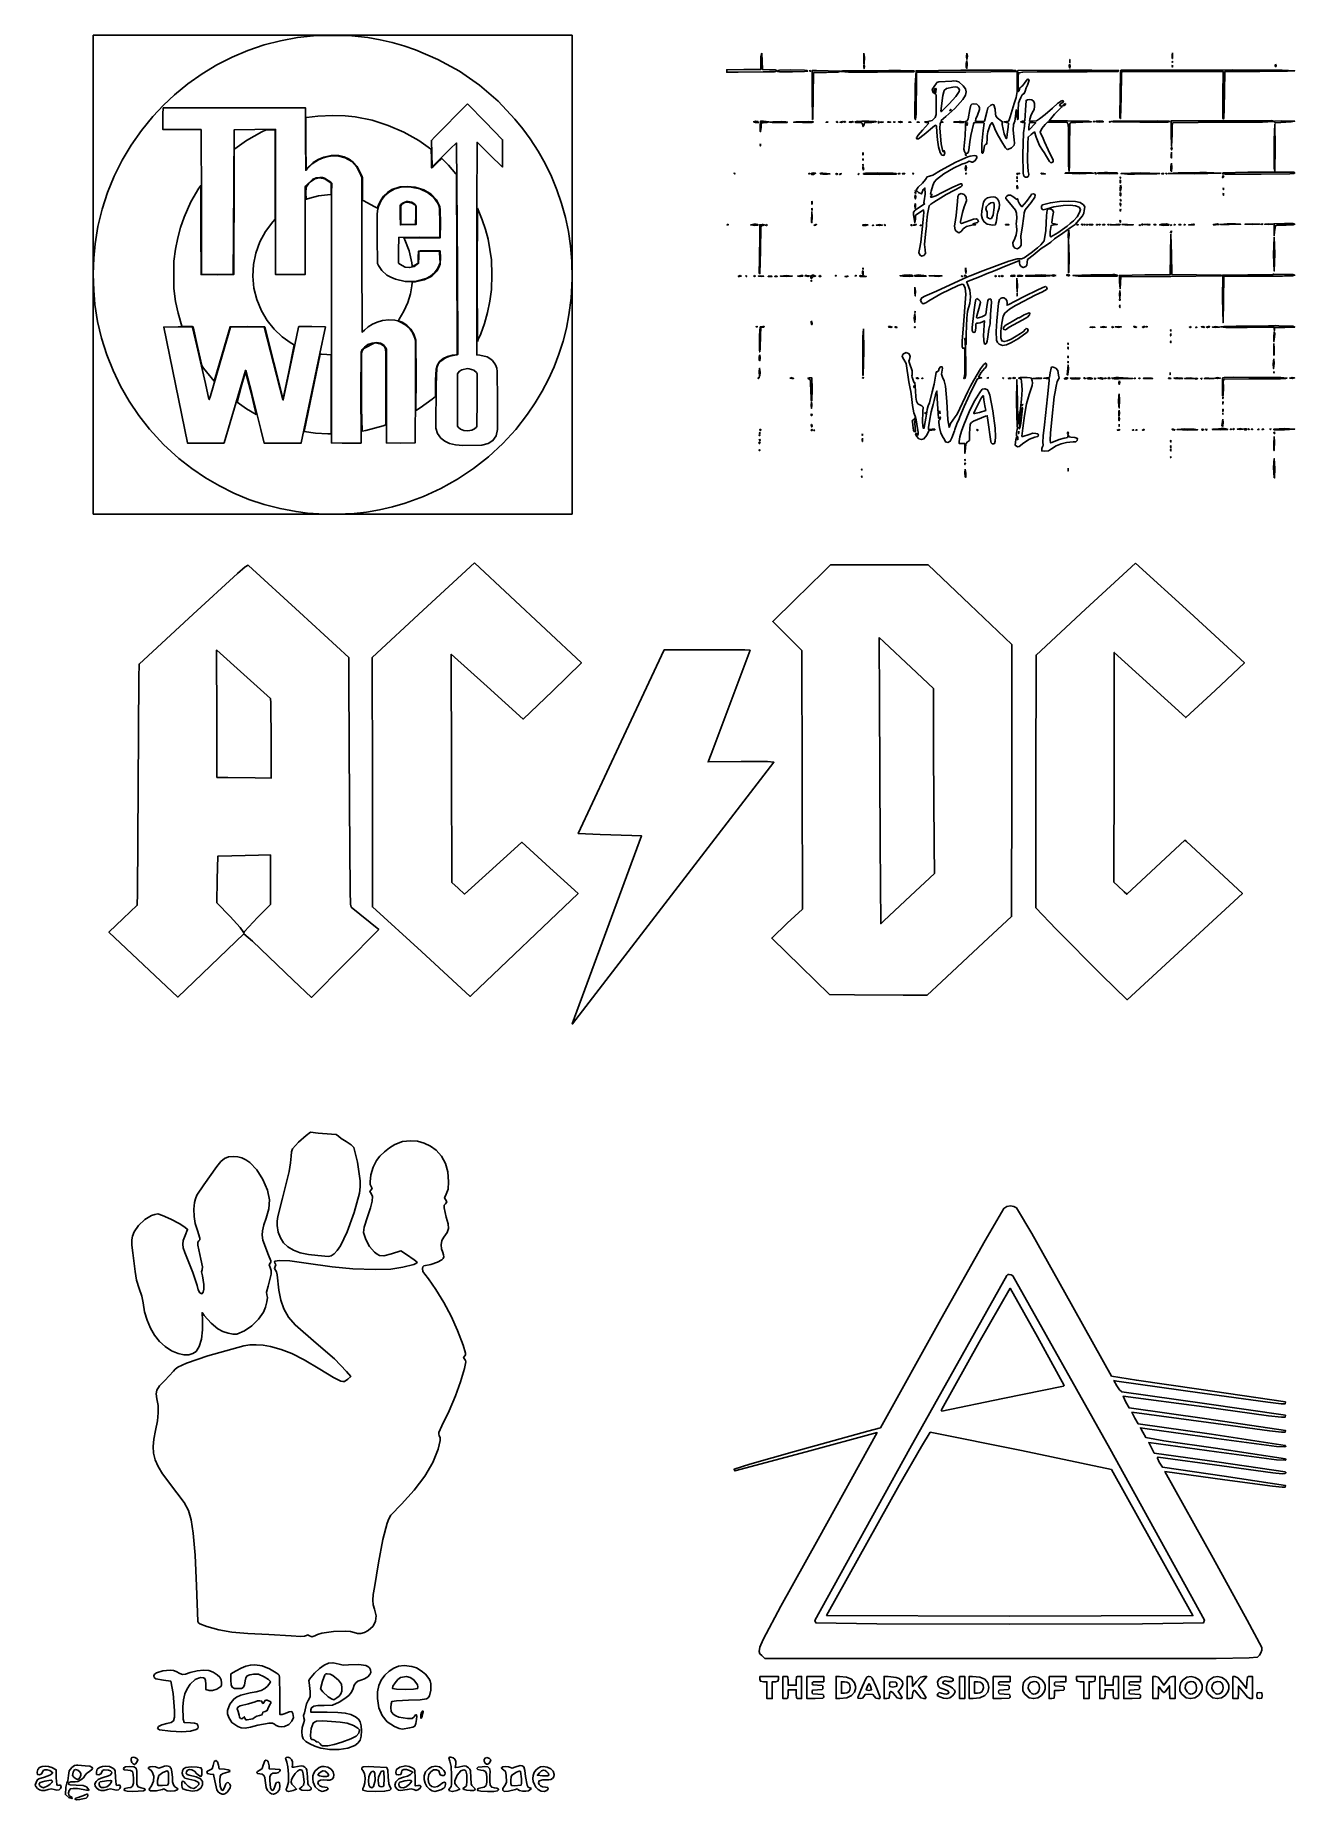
# Model space of a CAD drawing. Extents: x 17 to 185, y 58 to 292.
import ezdxf

# ---------------------------------------------------------------- set-up
doc = ezdxf.new("R2010")
doc.units = 0
doc.layers.add('Layer_1', color=7, linetype='CONTINUOUS')

msp = doc.modelspace()

# ---------------------------------------------------------------- linework, layer by layer
at = {"layer": 'Layer_1', "color": 7}
for points in [[(56.683458, 292.35385), (54.130455, 292.294922), (52.006531, 292.064872), (49.755426, 291.652211), (47.551214, 291.080587), (45.399287, 290.352504), (43.305037, 289.470467), (41.273856, 288.436979), (39.311136, 287.254545), (37.42227, 285.92567), (35.612649, 284.452857), (34.147905, 283.05408), (32.747862, 281.587513), (31.231767, 279.720018), (29.867961, 277.766688), (28.659534, 275.734337), (27.609575, 273.629779), (26.721174, 271.459828), (25.99742, 269.231297), (25.441402, 266.950999), (25.05621, 264.62575), (24.886389, 262.703921), (24.826885, 260.593333), (24.87806, 258.480265), (25.040278, 256.551), (25.402994, 254.288428), (25.929455, 252.06151), (26.615578, 249.87958), (27.457276, 247.751972), (28.450463, 245.688023), (29.591056, 243.697066), (30.874968, 241.788436), (32.298114, 239.971468), (34.186475, 237.933106), (36.217853, 236.06617), (37.945027, 234.719289), (39.7456, 233.500327), (41.614564, 232.411556), (43.54691, 231.455245), (45.537628, 230.633664), (47.58171, 229.949084), (49.674147, 229.403775), (51.809931, 229.000006), (53.320044, 228.80611), (54.851905, 228.699341), (57.23112, 228.671357), (59.550225, 228.761613), (61.1738, 228.940542), (62.888122, 229.234817), (64.629675, 229.631738), (66.334941, 230.118605), (68.743583, 230.991423), (71.06818, 232.054557), (73.297491, 233.299826), (75.420274, 234.719049), (77.42529, 236.304046), (79.301295, 238.046636), (81.03705, 239.938638), (82.621313, 241.971871), (83.634604, 243.47535), (84.559144, 245.030711), (85.392774, 246.632771), (86.133332, 248.27635), (86.778658, 249.956265), (87.326591, 251.667334), (87.774971, 253.404376), (88.121638, 255.162209), (88.421324, 257.4146), (88.526071, 259.975202), (88.501562, 262.312653), (88.343792, 264.339071), (88.056689, 266.247103), (87.655263, 268.129263), (87.141441, 269.980452), (86.517153, 271.79557), (85.784326, 273.569516), (84.94489, 275.297191), (84.000772, 276.973493), (82.953901, 278.593324), (81.975762, 279.934801), (80.934937, 281.217887), (78.676502, 283.60185), (76.201158, 285.731138), (73.531464, 287.591678), (70.689979, 289.169395), (67.699265, 290.450216), (66.154996, 290.974892), (64.58188, 291.420066), (62.982736, 291.783979), (61.360384, 292.064872), (59.236461, 292.294922), (56.683457, 292.35385), (56.683458, 292.35385)], [(24.830376, 260.51669), (24.830376, 292.369765), (56.683458, 292.369765), (88.536526, 292.369765), (88.536526, 260.51669), (88.536526, 228.663617), (56.683458, 228.663617), (24.830376, 228.663617), (24.830376, 260.51669), (24.830376, 260.51669)], [(113.78241, 290.005078), (113.661494, 289.490046), (113.63303, 288.433563), (113.656181, 287.828329), (111.389033, 287.809037), (109.121883, 287.789744), (109.121883, 287.624379), (109.121883, 287.459566), (110.652608, 287.475551), (113.936199, 287.494292), (115.458797, 287.516181), (115.657491, 287.561845), (115.689064, 287.649184), (115.670884, 287.734872), (115.567273, 287.777837), (114.809324, 287.77872), (113.879974, 287.805178), (113.840285, 288.930208), (113.78241, 290.005078), (113.78241, 290.005078)], [(127.356085, 290.005078), (127.346716, 288.640269), (127.362886, 288.529584), (127.413964, 288.640269), (127.420576, 289.415278), (127.356085, 290.005078), (127.356085, 290.005078)], [(141.063706, 289.00352), (140.957356, 288.62115), (140.957323, 288.116063), (141.057644, 287.973299), (141.11373, 288.531326), (141.063706, 289.00352), (141.063706, 289.00352)], [(141.057091, 290.005078), (140.998662, 289.558042), (141.067014, 289.153451), (141.124112, 289.598377), (141.057091, 290.005078), (141.057091, 290.005078)], [(154.75865, 289.151246), (154.744318, 288.93572), (154.752976, 288.723352), (154.775188, 288.73122), (154.776289, 289.100534), (154.759203, 289.151246), (154.75865, 289.151246), (154.75865, 289.151246)], [(168.426034, 290.042561), (168.37918, 289.710178), (168.357683, 289.322674), (168.398105, 289.26639), (168.424837, 289.3032), (168.437058, 289.655056), (168.426034, 290.042561), (168.426034, 290.042561)], [(168.40123, 288.946745), (168.380283, 288.867921), (168.418868, 288.770907), (168.424931, 288.912569), (168.40123, 288.946745), (168.40123, 288.946745)], [(117.557683, 287.754466), (116.130612, 287.734592), (115.908861, 287.695366), (115.850568, 287.623828), (115.88496, 287.551522), (116.127724, 287.514072), (117.859748, 287.508624), (119.450432, 287.541161), (119.894835, 287.614458), (119.809527, 287.686838), (119.472583, 287.729354), (117.557683, 287.754466), (117.557683, 287.754466)], [(120.185877, 287.717535), (120.153354, 287.644223), (120.231075, 287.57036), (120.263598, 287.644223), (120.185877, 287.717535), (120.185877, 287.717535)], [(121.050183, 287.687218), (120.481327, 287.666272), (120.463138, 284.378824), (120.503377, 281.150356), (120.560152, 281.27934), (120.65937, 287.400035), (122.395147, 287.435864), (123.877946, 287.480098), (124.146005, 287.530149), (124.163447, 287.605087), (121.050183, 287.687218), (121.050183, 287.687218)], [(132.226623, 287.701549), (130.678259, 287.684462), (127.273953, 287.632096), (126.167114, 287.63816), (124.534419, 287.642135), (124.311343, 287.610358), (124.310069, 287.54776), (124.31062, 287.54776), (125.326018, 287.472969), (129.18998, 287.462873), (134.033508, 287.516893), (134.024686, 287.645326), (132.226623, 287.701549), (132.226623, 287.701549)], [(127.383647, 288.418681), (127.357739, 288.39553), (127.330731, 288.118819), (127.395016, 287.949938), (127.420576, 288.215833), (127.383647, 288.418681), (127.383647, 288.418681)], [(147.121564, 287.736276), (146.815638, 287.731315), (140.260586, 287.71092), (134.309666, 287.660208), (134.182335, 285.799306), (134.131623, 281.390135), (134.131073, 281.390135), (134.209897, 281.150356), (134.296438, 281.906623), (134.325651, 283.106068), (134.349905, 285.504405), (134.357621, 287.459566), (140.939684, 287.482717), (147.584583, 287.544453), (147.575764, 287.669028), (147.121564, 287.736276), (147.121564, 287.736276)], [(157.676232, 287.73793), (154.607065, 287.732969), (147.861294, 287.679501), (147.772424, 287.387325), (147.760972, 286.187912), (147.742653, 284.880299), (147.621515, 284.102114), (147.372917, 283.279701), (146.818945, 281.525182), (146.633918, 280.987454), (146.503525, 280.901841), (146.318992, 280.902309), (146.054961, 280.859314), (146.098443, 280.802394), (146.306867, 280.782144), (146.501985, 280.764272), (146.595034, 280.682211), (146.537827, 280.154861), (146.422621, 279.210629), (146.362163, 278.702062), (146.323889, 278.629281), (146.27159, 278.644531), (146.011973, 279.263463), (145.756754, 280.505434), (145.746765, 280.731058), (145.847153, 280.782144), (145.847957, 280.827984), (145.664149, 280.938138), (145.081734, 281.403666), (144.910598, 281.666598), (144.874257, 281.884023), (144.825374, 282.553569), (144.631723, 283.119848), (144.486824, 283.157531), (144.229336, 283.0526), (143.869971, 282.720591), (143.70127, 282.143095), (143.411332, 280.955777), (142.778536, 280.906719), (142.367776, 280.907496), (142.199938, 280.994655), (142.245332, 281.251304), (142.474267, 281.760551), (142.750142, 282.483607), (142.743961, 282.706879), (142.655617, 282.928576), (142.371001, 283.206342), (141.923603, 283.240013), (141.728965, 283.186426), (141.606596, 283.07563), (141.476566, 282.516268), (141.252509, 281.259981), (141.113677, 281.005672), (140.933068, 280.930972), (140.85853, 280.795611), (140.870229, 280.246914), (140.853581, 279.009879), (140.697148, 277.682109), (140.649717, 277.23966), (140.728017, 276.925842), (140.851368, 276.717217), (140.990947, 276.649683), (141.152444, 276.701442), (141.27045, 276.853578), (141.367425, 277.440126), (141.437981, 278.216788), (141.593976, 279.048021), (141.959432, 280.542365), (142.045972, 280.782144), (142.703019, 280.774978), (143.22968, 280.747726), (143.360069, 280.658672), (143.206831, 279.687982), (143.035555, 277.938229), (143.062966, 276.726853), (143.140959, 276.65863), (143.211971, 276.709835), (143.31873, 277.146879), (143.409233, 277.695715), (143.531497, 277.830386), (143.652816, 277.883097), (143.734458, 278.03172), (143.760802, 278.559644), (143.756404, 279.012034), (143.863328, 279.53309), (144.170376, 280.437909), (144.406276, 280.765056), (144.65267, 280.297626), (144.867644, 279.712235), (145.284912, 278.948251), (145.72313, 278.204662), (146.198458, 277.414964), (146.380083, 277.227016), (146.532865, 277.166172), (146.987963, 277.381796), (147.35142, 277.773611), (147.403372, 278.038857), (147.339843, 278.446094), (147.236214, 279.764601), (147.257331, 280.482252), (147.354727, 280.723715), (147.460029, 280.965224), (147.525051, 281.589674), (147.641687, 282.469774), (147.690217, 282.383967), (147.711363, 281.911584), (147.787431, 281.187838), (147.840436, 281.172267), (147.86838, 281.29033), (147.888853, 282.405473), (147.922477, 283.34525), (148.064141, 283.707995), (148.230057, 284.084475), (148.414161, 284.427882), (148.598819, 284.57671), (148.701895, 284.612539), (148.798359, 284.942717), (148.953801, 285.392509), (149.115309, 285.745287), (149.259174, 286.125074), (149.34241, 286.454701), (149.236344, 286.533662), (149.095714, 286.484909), (148.715126, 286.007114), (148.455762, 285.640339), (148.266988, 285.490625), (148.110993, 285.319748), (148.040762, 284.995481), (147.929645, 284.88043), (147.865152, 286.093103), (147.885631, 287.053211), (147.972089, 287.375781), (148.498009, 287.465339), (150.424444, 287.490985), (152.915386, 287.500907), (157.065486, 287.502561), (161.183063, 287.545004), (161.269604, 287.670681), (157.676232, 287.737379), (157.676232, 287.73793), (157.676232, 287.73793)], [(154.723372, 288.529475), (154.651415, 288.324908), (154.699118, 288.062044), (154.780021, 288.035402), (154.797235, 288.271506), (154.723372, 288.529475), (154.723372, 288.529475)], [(176.435743, 287.752812), (164.980386, 287.730764), (161.622935, 287.732969), (161.537976, 287.689535), (161.489799, 287.344754), (161.438277, 284.655534), (161.428354, 281.427066), (161.520409, 281.298082), (161.586003, 284.092192), (161.630651, 287.212621), (161.675298, 287.540043), (168.411703, 287.552721), (175.148105, 287.565951), (175.117785, 284.462609), (175.129912, 281.292018), (175.204531, 281.236717), (175.251273, 281.397742), (175.285908, 282.570838), (175.36473, 287.367513), (175.402765, 287.57036), (180.042343, 287.57036), (183.735558, 287.589089), (184.681924, 287.662413), (183.01459, 287.735765), (176.435743, 287.752812), (176.435743, 287.752812)], [(168.406188, 288.397183), (168.389102, 288.271506), (168.422726, 288.140868), (168.425481, 288.362457), (168.406188, 288.397183), (168.406188, 288.397183)], [(182.12704, 288.507426), (182.101685, 288.348676), (182.118195, 288.1988), (182.180507, 288.212526), (182.224774, 288.306664), (182.182714, 288.430256), (182.12704, 288.507426), (182.12704, 288.507426)], [(139.329033, 286.30036), (139.060039, 286.287682), (137.319759, 286.15796), (137.085021, 286.093182), (137.016685, 285.991129), (136.689262, 285.563385), (136.423575, 285.135643), (136.583095, 284.755618), (136.854627, 284.561827), (136.920743, 284.529893), (136.958343, 284.342467), (136.982508, 283.11599), (136.963985, 281.837047), (136.834784, 281.425963), (136.429492, 281.024101), (135.878976, 280.918845), (135.464463, 280.847739), (135.630378, 280.784349), (135.914017, 280.773447), (135.94969, 280.635476), (135.170113, 279.734284), (134.5608, 279.066846), (134.358174, 278.734379), (134.417593, 278.576352), (134.604363, 278.592108), (135.398315, 279.16102), (136.768621, 280.309918), (136.948729, 280.403446), (137.014481, 280.338416), (137.082279, 279.500018), (137.149513, 278.462404), (137.300294, 277.515678), (137.506054, 276.793692), (137.738225, 276.430299), (138.001028, 276.392457), (138.106988, 276.705356), (138.05805, 277.010032), (137.993576, 277.013557), (137.92233, 276.897179), (137.868045, 276.895589), (137.79937, 277.095037), (137.645424, 277.918886), (137.457104, 280.019262), (137.506695, 280.646392), (137.593128, 280.758021), (137.741533, 280.792066), (137.876543, 280.805684), (137.770195, 280.833958), (137.629379, 280.899221), (137.652992, 281.025556), (138.252508, 281.548885), (139.464132, 282.648824), (140.522966, 283.84635), (140.857158, 284.395111), (140.97638, 284.843106), (140.882399, 285.246373), (140.576983, 285.660951), (139.977418, 286.186763), (139.692724, 286.281333), (139.329033, 286.30036), (139.329033, 286.30036)], [(136.891559, 285.313685), (136.953845, 285.192417), (136.943925, 284.857279), (136.896459, 284.730733), (136.81108, 284.837435), (136.723434, 285.089445), (136.820453, 285.275651), (136.891559, 285.313685), (136.891559, 285.313685)], [(139.533534, 285.498342), (139.790811, 285.468355), (139.957418, 285.331324), (140.090957, 285.134381), (140.036242, 284.906888), (139.60266, 284.235734), (138.698992, 283.238359), (137.791292, 282.334247), (137.640196, 282.223497), (137.60483, 282.26326), (137.861147, 284.36339), (138.052756, 285.010465), (138.357791, 285.291085), (139.211073, 285.478498), (139.533534, 285.498342), (139.533534, 285.498342)], [(34.105895, 282.725178), (34.105895, 282.724627), (34.084949, 281.888433), (34.064002, 280.455273), (34.064002, 279.857756), (36.613372, 279.857756), (39.177076, 279.818069), (39.215658, 270.174557), (39.239912, 260.570733), (41.324609, 260.562464), (43.433007, 260.578452), (43.475453, 265.906497), (43.582937, 279.80043), (46.333503, 279.845078), (49.06312, 279.868229), (49.081862, 279.791059), (49.050442, 264.221433), (49.070285, 260.566325), (51.059622, 260.523328), (53.028012, 260.547032), (53.036281, 271.355812), (53.032423, 272.202478), (53.127783, 272.34359), (54.012482, 273.195768), (54.484298, 273.421068), (54.975455, 273.470825), (55.337668, 273.45478), (55.602739, 273.364991), (56.421294, 272.822595), (56.561301, 272.691958), (56.541458, 271.297934), (56.527127, 259.902109), (56.523819, 244.015535), (56.51555, 238.130759), (57.9432, 238.121939), (59.91269, 238.113673), (60.453984, 238.114774), (60.453984, 238.943251), (60.44241, 244.931654), (60.469969, 250.234344), (60.617791, 250.575035), (60.894956, 250.893048), (61.351234, 251.221228), (61.919666, 251.432135), (62.508163, 251.508573), (63.022158, 251.425508), (63.43649, 251.191555), (63.725998, 250.815327), (63.830731, 250.602557), (63.830731, 244.374375), (63.830731, 238.146744), (65.725808, 238.126901), (67.646793, 238.130208), (67.678763, 244.966381), (67.684825, 251.779951), (67.59608, 252.066584), (67.281585, 252.823229), (66.848577, 253.439468), (66.296672, 253.915658), (65.625486, 254.252153), (65.327829, 254.375075), (64.964578, 254.456654), (64.139714, 254.496302), (63.296602, 254.408699), (62.602313, 254.213288), (61.96917, 253.937638), (61.402639, 253.584565), (60.908187, 253.156888), (60.583521, 252.884035), (60.55651, 263.198927), (60.543832, 273.471927), (60.431384, 273.775647), (59.914141, 274.805538), (59.223545, 275.574453), (58.360343, 276.081858), (57.325285, 276.327222), (56.71104, 276.336434), (56.063139, 276.248272), (55.410346, 276.068671), (54.781427, 275.803568), (53.946295, 275.254258), (53.281572, 274.588138), (53.100221, 274.395764), (53.056124, 278.560195), (53.048408, 282.725178), (43.576875, 282.725178), (34.105895, 282.725178), (34.105895, 282.725178)], [(74.615808, 283.259306), (70.220417, 278.798871), (69.824645, 278.393177), (69.864882, 276.633147), (69.918902, 274.858785), (72.310625, 277.263186), (73.143511, 278.057487), (73.272495, 261.510556), (73.322657, 249.88322), (72.916963, 249.795576), (72.25931, 249.6844), (71.686098, 249.465399), (71.07921, 249.029388), (70.725439, 248.594505), (70.533508, 248.110512), (70.437595, 245.870923), (70.407829, 240.110725), (70.636981, 239.372565), (71.077557, 238.764658), (71.581009, 238.372362), (72.223647, 238.081904), (73.025804, 237.886429), (74.007816, 237.779084), (76.506476, 237.82759), (77.373058, 238.04754), (78.001706, 238.459241), (78.413283, 239.083457), (78.628655, 239.940952), (78.628655, 243.831981), (78.576842, 247.654658), (78.498414, 248.104779), (78.332101, 248.546523), (77.929161, 249.08892), (77.590698, 249.37141), (77.215251, 249.574864), (76.24079, 249.791718), (75.854938, 249.842431), (75.838953, 269.624996), (75.901793, 278.137965), (77.58741, 276.481562), (79.264205, 274.82516), (79.295075, 276.649132), (79.295075, 278.473103), (76.967842, 280.86207), (74.615808, 283.259306), (74.615808, 283.259306)], [(138.980113, 282.530599), (138.933812, 282.443507), (138.819543, 282.336755), (138.784982, 282.397205), (138.90625, 282.509653), (138.980113, 282.530599), (138.980113, 282.530599)], [(149.355638, 283.843042), (149.136255, 283.792882), (148.930651, 283.694766), (148.883246, 282.391693), (148.786785, 281.008694), (148.483616, 280.929319), (148.230057, 280.855456), (148.499048, 280.781593), (148.768043, 280.781593), (148.717881, 280.283845), (148.59, 279.379852), (148.49409, 276.501958), (148.532913, 274.045274), (148.640625, 273.635068), (148.840252, 273.4824), (149.083213, 273.477992), (149.24661, 273.638116), (149.304669, 273.912205), (149.231615, 274.249692), (149.120026, 275.643964), (149.160507, 277.934566), (149.211769, 278.826432), (149.624632, 279.167635), (150.038043, 279.508285), (150.285537, 278.835252), (150.737395, 277.721886), (151.114015, 277.084592), (151.328989, 276.768746), (151.642631, 276.222491), (152.037852, 275.575916), (152.242639, 275.413058), (152.482683, 275.477248), (152.556688, 275.605471), (152.548593, 275.792572), (152.293616, 276.310135), (151.881307, 277.136406), (151.397341, 278.214032), (151.106299, 278.878246), (150.960226, 279.158264), (150.814154, 279.462535), (151.022535, 279.948222), (151.472305, 280.519766), (151.771062, 280.810807), (153.071381, 280.795373), (154.427369, 280.745764), (154.521112, 280.494862), (154.5778, 279.88157), (154.580057, 277.571866), (154.572245, 275.192424), (154.607373, 274.489855), (154.664393, 274.273394), (154.729495, 275.002182), (154.734949, 277.380595), (154.765265, 280.58977), (154.805337, 280.699343), (154.90293, 280.756379), (155.561769, 280.783246), (156.494426, 280.811359), (157.158642, 280.854905), (157.6382, 280.873095), (157.269437, 280.939792), (154.446661, 280.972313), (151.993202, 280.974518), (152.715336, 281.882349), (153.657873, 282.795734), (153.720435, 282.925111), (153.538259, 282.995825), (153.395494, 283.045985), (153.567495, 283.277047), (153.813868, 283.438451), (153.90914, 283.542053), (153.809457, 283.68319), (153.570228, 283.622129), (153.321631, 283.436246), (153.16123, 283.321042), (152.456224, 282.692656), (151.472855, 281.850399), (150.703359, 281.249575), (150.321213, 280.974961), (149.866615, 280.929319), (149.397531, 280.929319), (149.44714, 281.224219), (149.630939, 281.792449), (149.900239, 282.265465), (150.003067, 282.514371), (150.055079, 282.892126), (150.048826, 283.275015), (149.976857, 283.539323), (149.70665, 283.76617), (149.355638, 283.843042), (149.355638, 283.843042)], [(154.164992, 283.276393), (153.967104, 283.157331), (153.860948, 283.027499), (153.92356, 282.995273), (154.129779, 283.105603), (154.17822, 283.269779), (154.164992, 283.276393), (154.164992, 283.276393)], [(49.00687, 279.787813), (49.00687, 273.844227), (49.00687, 267.900642), (48.712224, 267.567121), (47.735483, 266.277052), (46.976858, 264.879815), (46.439692, 263.401489), (46.127325, 261.868151), (46.043099, 260.305881), (46.190355, 258.740757), (46.572433, 257.198857), (47.192675, 255.70626), (47.953647, 254.436632), (48.88216, 253.284404), (49.956998, 252.272496), (51.156946, 251.423832), (51.543294, 251.173918), (50.835498, 247.603821), (50.075623, 244.055625), (50.044392, 244.08387), (48.846108, 248.826312), (47.63308, 253.580388), (45.330641, 253.636378), (43.024518, 253.59587), (41.964909, 249.964619), (40.913327, 246.373874), (39.506375, 248.093937), (39.26455, 248.428396), (38.703332, 250.960719), (38.11237, 253.564705), (37.995867, 253.627284), (37.369169, 253.636378), (36.62417, 253.676191), (36.109664, 255.404221), (35.785601, 256.964494), (35.558019, 258.701014), (35.558019, 262.332262), (35.766929, 263.931926), (36.056441, 265.412068), (36.436907, 266.817239), (36.91868, 268.191989), (37.826539, 270.197859), (38.873978, 272.015599), (39.116485, 272.38191), (39.124529, 266.476337), (39.168268, 260.527776), (41.347533, 260.480467), (43.517574, 260.524671), (43.588999, 274.350398), (43.59185, 277.178851), (43.66974, 277.251081), (45.227545, 278.354367), (47.25495, 279.507923), (47.812379, 279.786637), (48.40962, 279.787258), (49.006873, 279.787879), (49.00687, 279.787813)], [(56.683458, 281.682572), (58.331969, 281.650774), (59.661713, 281.505516), (61.912319, 281.061589), (64.083756, 280.385352), (66.163584, 279.481425), (68.139364, 278.354426), (69.694256, 277.259849), (69.788572, 277.183825), (69.81098, 275.961463), (69.836041, 274.731138), (70.000942, 274.820947), (70.534685, 275.34431), (71.1814, 275.965444), (72.071535, 275.089815), (73.072236, 273.952416), (73.143847, 273.847215), (73.196481, 263.033096), (73.248049, 251.048372), (73.24692, 249.87777), (73.059959, 249.87777), (72.604565, 249.830936), (71.941275, 249.65463), (71.385312, 249.377696), (70.942718, 249.004076), (70.619535, 248.537712), (70.432536, 247.970091), (70.379457, 246.549129), (70.351091, 244.725668), (70.348241, 244.303732), (69.894334, 243.942157), (68.309637, 242.791899), (68.309637, 242.791961), (67.834521, 242.489164), (67.757559, 242.448101), (67.77802, 246.98313), (67.738642, 251.78896), (67.478931, 252.593377), (67.08543, 253.267081), (66.5597, 253.808005), (65.903303, 254.214084), (65.540478, 254.357492), (65.425249, 254.403585), (65.517324, 254.582632), (66.139134, 255.646089), (66.669023, 256.837049), (67.01695, 257.975333), (67.22458, 259.05146), (67.274973, 259.419574), (67.290891, 259.516941), (67.657754, 259.557129), (68.865515, 259.828546), (69.851007, 260.336469), (70.572222, 261.050816), (70.820598, 261.475997), (70.987152, 261.941503), (71.014584, 262.868231), (70.966931, 263.630341), (70.952171, 263.702011), (69.536451, 263.702011), (68.31139, 263.693571), (68.087768, 263.640419), (68.054793, 262.829719), (68.054793, 262.080675), (67.910829, 261.959608), (67.316387, 261.599707), (67.258463, 261.683197), (67.208939, 262.105251), (66.842245, 263.678972), (66.268902, 265.139564), (66.143604, 265.410565), (68.54621, 265.413105), (70.98459, 265.437122), (71.009651, 267.402117), (70.990854, 269.096367), (70.928958, 269.573602), (70.50427, 270.461575), (69.78722, 271.213781), (68.818971, 271.797579), (67.640685, 272.180328), (66.637086, 272.258874), (65.649873, 272.194264), (64.568547, 271.834177), (63.962996, 271.449551), (63.445814, 270.95193), (63.030618, 270.357259), (62.731026, 269.68148), (62.623641, 269.377633), (62.220881, 269.604462), (60.816171, 270.328122), (60.633015, 270.402779), (60.633015, 271.906343), (60.633015, 273.409848), (60.550699, 273.660379), (59.938161, 274.90246), (59.447305, 275.467168), (58.87061, 275.90496), (58.21528, 276.211483), (57.48852, 276.382385), (56.506111, 276.380922), (55.485072, 276.17086), (54.744714, 275.845434), (54.066056, 275.440853), (53.238682, 274.642844), (53.139571, 274.532168), (53.115695, 277.971491), (53.115695, 281.411003), (53.187369, 281.427301), (54.708343, 281.625761), (56.683238, 281.682498), (56.683458, 281.682572)], [(112.995826, 280.929319), (112.671971, 280.860753), (112.940152, 280.761749), (113.271983, 280.720408), (113.327657, 280.819076), (113.253978, 280.904943), (112.995826, 280.929319), (112.995826, 280.929319)], [(113.985257, 280.956328), (113.581214, 280.923806), (113.56082, 280.322982), (113.576255, 279.647192), (113.565062, 279.55721), (113.614841, 279.559549), (113.69642, 280.159271), (113.69642, 280.708281), (113.936199, 280.708833), (114.463388, 280.758939), (114.729949, 280.855456), (113.985257, 280.956328), (113.985257, 280.956328)], [(116.370916, 280.891285), (115.246438, 280.853251), (114.84019, 280.833407), (115.172575, 280.78931), (117.164666, 280.785451), (117.186486, 280.812564), (116.980008, 280.854905), (116.370916, 280.891285), (116.370916, 280.891285)], [(120.012796, 280.879158), (118.322217, 280.863173), (118.001963, 280.800334), (119.168333, 280.756788), (120.450929, 280.778261), (120.632911, 280.836715), (120.012796, 280.879158), (120.012796, 280.879158)], [(122.468459, 280.846085), (122.349949, 280.832856), (122.322565, 280.807938), (122.440347, 280.795924), (122.570985, 280.8301), (122.468459, 280.846085), (122.468459, 280.846085)], [(123.780352, 280.900104), (123.695466, 280.856558), (123.764367, 280.781593), (123.874508, 280.811616), (123.810669, 280.88908), (123.780352, 280.899553), (123.780352, 280.900104), (123.780352, 280.900104)], [(124.502443, 280.890734), (124.180535, 280.808051), (124.383382, 280.781593), (124.617647, 280.857109), (124.502443, 280.890734), (124.502443, 280.890734)], [(124.797343, 280.929319), (124.727891, 280.855456), (124.843094, 280.781593), (124.912549, 280.855456), (124.797343, 280.929319), (124.797343, 280.929319)], [(125.823706, 280.919397), (125.502899, 280.855456), (125.408719, 280.805909), (125.631883, 280.78931), (125.945525, 280.855456), (125.823706, 280.919397), (125.823706, 280.919397)], [(127.376479, 280.962391), (127.138354, 280.927665), (126.991181, 280.917192), (126.521101, 280.944905), (126.167114, 280.84829), (126.227268, 280.780493), (126.700139, 280.757891), (127.070312, 280.715917), (127.170327, 280.523624), (127.262379, 280.228724), (127.330177, 280.302035), (127.426636, 280.716994), (127.606338, 280.751276), (128.414519, 280.756573), (129.00036, 280.867583), (128.903897, 280.896797), (128.004866, 280.92987), (127.376479, 280.962391), (127.376479, 280.962391)], [(129.311798, 280.900655), (129.266047, 280.822934), (129.296071, 280.712797), (129.373534, 280.776632), (129.341011, 280.891836), (129.311798, 280.900655), (129.311798, 280.900655)], [(129.704262, 280.855456), (129.518503, 280.791515), (129.738154, 280.763379), (129.93026, 280.826792), (129.704262, 280.855456), (129.704262, 280.855456)], [(130.732829, 280.847187), (130.539905, 280.83451), (130.504153, 280.812407), (130.704717, 280.802539), (130.916712, 280.811188), (130.908668, 280.833407), (130.732829, 280.847187), (130.732829, 280.847187)], [(131.405864, 280.845534), (131.313812, 280.830651), (131.405864, 280.793168), (131.498467, 280.830651), (131.405864, 280.845534), (131.405864, 280.845534)], [(132.210088, 280.89349), (131.954324, 280.847187), (132.225519, 280.781593), (132.489552, 280.829549), (132.210088, 280.89349), (132.210088, 280.89349)], [(133.472369, 280.846636), (133.342834, 280.832305), (133.327701, 280.808529), (133.472369, 280.798681), (133.61679, 280.80853), (133.601353, 280.832305), (133.472369, 280.846636), (133.472369, 280.846636)], [(134.57866, 280.846636), (134.449673, 280.832305), (134.434271, 280.808529), (134.57866, 280.798681), (134.723308, 280.80853), (134.708194, 280.832305), (134.57866, 280.846636), (134.57866, 280.846636)], [(140.315157, 280.910026), (140.020808, 280.899553), (139.344525, 280.854147), (139.324152, 280.82925), (139.448094, 280.789861), (140.075378, 280.750174), (140.615052, 280.777136), (140.703763, 280.858212), (140.315157, 280.910026), (140.315157, 280.910026)], [(141.11938, 280.758993), (141.145285, 280.619535), (141.072526, 280.375898), (141.001867, 280.465302), (141.072526, 280.70773), (141.11938, 280.758993), (141.11938, 280.758993)], [(149.693534, 280.77112), (149.846769, 280.767261), (150.230967, 280.744662), (149.975203, 280.466298), (149.546908, 279.969102), (149.308786, 279.749167), (149.296411, 280.206789), (149.405247, 280.73033), (149.693534, 280.77112), (149.693534, 280.77112)], [(157.970031, 280.919397), (157.877978, 280.904514), (157.970031, 280.867031), (158.062634, 280.904514), (157.970031, 280.919397), (157.970031, 280.919397)], [(158.700941, 280.996016), (158.289735, 280.951367), (158.208949, 280.898861), (158.339344, 280.844982), (158.735669, 280.823485), (159.104432, 280.860968), (159.220502, 280.873831), (159.113801, 280.929319), (158.700941, 280.996016), (158.700941, 280.996016)], [(160.073467, 280.929319), (159.999604, 280.855456), (160.073467, 280.781593), (160.14678, 280.855456), (160.073467, 280.929319), (160.073467, 280.929319)], [(166.36945, 280.967904), (164.324992, 280.962943), (160.516093, 280.92546), (160.294506, 280.91168), (160.516093, 280.854905), (164.0633, 280.794373), (167.773395, 280.831202), (168.054323, 280.887864), (167.924228, 280.929163), (166.36945, 280.967904), (166.36945, 280.967904)], [(181.554879, 281.021371), (181.082487, 280.990504), (174.478377, 280.97066), (168.263423, 280.999874), (168.245784, 279.304336), (168.300908, 277.608798), (168.374218, 279.16102), (168.394321, 280.384518), (168.466824, 280.74411), (175.193853, 280.797027), (180.395898, 280.832854), (181.857495, 280.905616), (181.793963, 280.988084), (181.554879, 281.021371), (181.554879, 281.021371)], [(182.025617, 280.596936), (181.941006, 278.40101), (181.944035, 274.63885), (182.025617, 274.288277), (182.099481, 277.419731), (182.025617, 280.596936), (182.025617, 280.596936)], [(182.887166, 281.005386), (182.005772, 280.959084), (181.999709, 280.816319), (182.123732, 280.744662), (184.221106, 280.853802), (184.681924, 280.929319), (182.887166, 281.005386), (182.887166, 281.005386)], [(113.580664, 277.918581), (113.563575, 277.792904), (113.597202, 277.662266), (113.599956, 277.883854), (113.580664, 277.918581), (113.580664, 277.918581)], [(168.284923, 277.502965), (168.227045, 277.313346), (168.300355, 277.128689), (168.374218, 277.313346), (168.300355, 277.498004), (168.284923, 277.502965), (168.284923, 277.502965)], [(127.227101, 275.222035), (127.205605, 275.14266), (127.24474, 275.045647), (127.250252, 275.187309), (127.227101, 275.222035), (127.227101, 275.222035)], [(127.223243, 274.912804), (127.207258, 274.712713), (127.273953, 274.435451), (127.337309, 274.521199), (127.273953, 274.804766), (127.223243, 274.912804), (127.223243, 274.912804)], [(127.234267, 275.951293), (127.211667, 275.837743), (127.249149, 275.74569), (127.249149, 275.929796), (127.234267, 275.951293), (127.234267, 275.951293)], [(127.234267, 276.783077), (127.218832, 276.612201), (127.218282, 276.612201), (127.2273, 276.44164), (127.250802, 276.445734), (127.251906, 276.740634), (127.234267, 276.783077), (127.234267, 276.783077)], [(142.053688, 276.36691), (141.515702, 276.28092), (141.16954, 276.182253), (139.606192, 275.480636), (137.567348, 274.396315), (136.540985, 273.742574), (136.108282, 273.608629), (135.779983, 273.525824), (135.56313, 273.173168), (135.164048, 272.698572), (134.570831, 272.164465), (134.327305, 271.751584), (134.645132, 271.46337), (135.020183, 271.263208), (135.0957, 271.498025), (135.233871, 271.871643), (135.488164, 272.074596), (135.507614, 271.246272), (135.386188, 270.344332), (135.319038, 270.140711), (135.395008, 270.008641), (135.426981, 269.933676), (134.191155, 269.101341), (133.966978, 268.851755), (133.974527, 268.528076), (134.062171, 267.947647), (134.136034, 267.462577), (134.209897, 267.927253), (134.209897, 268.437127), (134.708194, 268.768408), (135.2776, 269.130004), (135.329452, 268.81427), (135.241219, 267.905756), (135.139244, 266.983019), (134.942464, 264.84389), (134.75615, 263.909995), (134.659244, 263.471152), (134.800247, 263.146011), (135.044317, 263.006091), (135.326106, 263.077109), (135.534449, 263.349143), (135.495329, 263.834481), (135.429735, 264.537829), (135.544938, 265.913112), (135.672822, 267.01885), (135.695422, 267.330839), (135.807664, 268.591355), (136.031111, 269.698859), (136.26207, 269.916588), (136.682096, 270.163533), (137.60428, 270.736797), (138.305424, 271.172257), (139.412266, 271.751033), (140.267075, 272.211125), (140.41071, 272.337515), (140.445242, 272.448871), (140.405794, 272.593123), (140.225309, 272.612031), (139.188758, 272.184021), (137.777361, 271.434084), (136.945489, 270.993799), (136.380581, 270.82003), (136.236877, 270.843466), (136.308925, 270.984292), (136.418736, 271.208464), (136.312783, 271.236198), (136.209425, 271.263017), (136.305617, 271.637482), (136.536577, 272.406979), (136.711238, 272.827751), (137.012274, 273.188602), (137.975248, 273.928073), (139.297063, 274.692869), (140.399482, 275.220764), (140.845977, 275.361493), (141.069771, 275.466224), (141.377985, 275.610832), (141.625947, 275.542843), (141.721153, 275.474845), (141.86013, 275.481927), (142.186533, 275.698285), (142.390128, 276.064547), (142.389944, 276.220489), (142.314964, 276.325018), (142.053688, 276.36691), (142.053688, 276.36691)], [(140.941338, 275.066042), (140.924799, 275.062734), (140.850936, 274.689562), (140.924799, 274.361588), (140.998662, 274.734761), (140.941338, 275.066042), (140.941338, 275.066042)], [(140.888421, 276.551567), (140.871332, 276.546606), (140.884563, 276.433056), (140.963367, 276.357784), (140.950157, 276.468333), (140.888421, 276.551567), (140.888421, 276.551567)], [(168.279408, 275.367005), (168.204039, 274.909135), (168.200586, 274.324657), (168.303662, 274.252999), (168.337015, 274.80066), (168.279408, 275.367005), (168.279408, 275.367005)], [(168.270039, 276.813945), (168.252953, 276.428095), (168.261187, 276.077232), (168.270122, 276.042184), (168.281062, 276.114453), (168.281062, 276.741736), (168.270039, 276.813945), (168.270039, 276.813945)], [(54.931533, 273.407989), (55.643618, 273.259182), (56.346573, 272.789406), (56.493523, 272.655337), (56.484972, 271.913447), (56.47642, 271.171556), (55.982687, 271.135534), (54.789818, 270.991027), (53.643047, 270.720014), (53.209292, 270.581093), (53.13601, 270.572756), (53.115916, 271.395524), (53.143905, 272.182913), (53.441662, 272.594308), (53.853154, 272.97647), (54.301938, 273.258805), (54.931533, 273.407991), (54.931533, 273.407989)], [(110.154861, 274.066688), (110.080998, 273.992826), (110.154861, 273.918963), (110.228724, 273.992826), (110.154861, 274.066688), (110.154861, 274.066688)], [(120.10981, 273.984006), (120.028781, 273.969674), (119.996797, 273.939852), (120.073428, 273.925026), (120.170442, 273.963611), (120.10981, 273.984006), (120.10981, 273.984006)], [(120.674254, 274.066688), (120.397667, 274.00639), (120.369982, 273.852266), (120.667139, 273.864826), (120.927814, 274.005504), (120.674254, 274.066688), (120.674254, 274.066688)], [(121.906769, 274.023143), (121.592027, 274.005504), (121.557611, 273.957214), (121.88748, 273.911797), (122.51421, 273.892504), (122.846592, 273.928885), (122.792689, 273.953675), (122.403966, 273.997235), (121.906769, 274.023143), (121.906769, 274.023143)], [(123.727436, 273.992826), (123.621049, 273.918963), (123.773187, 273.8451), (123.87957, 273.918963), (123.727436, 273.992826), (123.727436, 273.992826)], [(124.359128, 273.990621), (124.17447, 273.918963), (124.137539, 273.847856), (124.322197, 273.918963), (124.359128, 273.990621), (124.359128, 273.990621)], [(126.688012, 273.992826), (126.60974, 273.918963), (126.642261, 273.8451), (126.720535, 273.918963), (126.688012, 273.992826), (126.688012, 273.992826)], [(129.21313, 274.06283), (127.59267, 274.02904), (127.32453, 273.980365), (127.315846, 273.901875), (129.48875, 273.855373), (131.688637, 273.90849), (131.647501, 273.98091), (131.241962, 274.029441), (129.21313, 274.06283), (129.21313, 274.06283)], [(132.061258, 273.983455), (131.942197, 273.970226), (131.915086, 273.945308), (132.033145, 273.933294), (132.163786, 273.96747), (132.061258, 273.983455), (132.061258, 273.983455)], [(132.65106, 273.984006), (132.495617, 273.971328), (132.464259, 273.948194), (132.623498, 273.937704), (132.794342, 273.946449), (132.790517, 273.969674), (132.65106, 273.984006), (132.65106, 273.984006)], [(133.886332, 274.041333), (133.841132, 273.997235), (133.914995, 273.918963), (133.988858, 273.951484), (133.914995, 274.029757), (133.886332, 274.041333), (133.886332, 274.041333)], [(140.966142, 274.066688), (140.887868, 273.992826), (140.920391, 273.918963), (140.998662, 273.992826), (140.966142, 274.066688), (140.966142, 274.066688)], [(147.816093, 274.038576), (147.787431, 274.029757), (147.713567, 273.873763), (147.787431, 273.808168), (147.861294, 273.964713), (147.816093, 274.038576), (147.816093, 274.038576)], [(147.740576, 273.082218), (147.719079, 273.002843), (147.758215, 272.905829), (147.76373, 273.047491), (147.740576, 273.082218), (147.740576, 273.082218)], [(147.733964, 272.415799), (147.719079, 272.188698), (147.733178, 271.981414), (147.7957, 271.979787), (147.840601, 272.091437), (147.801211, 272.270829), (147.733964, 272.415799), (147.733964, 272.415799)], [(147.744987, 273.565634), (147.727899, 273.439405), (147.762076, 273.308768), (147.76428, 273.530356), (147.744987, 273.565634), (147.744987, 273.565634)], [(148.004609, 274.066688), (147.971535, 273.992826), (148.04981, 273.918963), (148.08233, 273.992826), (148.004609, 274.066688), (148.004609, 274.066688)], [(151.055586, 274.039128), (150.935422, 273.997787), (150.952454, 273.939121), (151.185121, 273.925577), (151.513647, 273.932192), (151.263395, 274.004401), (151.055586, 274.039128), (151.055586, 274.039128)], [(154.88598, 274.077713), (154.230034, 274.063298), (154.133019, 274.011567), (156.014869, 273.950382), (157.896168, 274.005504), (157.660574, 274.064681), (155.904077, 274.07661), (154.88598, 274.077713), (154.88598, 274.077713)], [(158.17784, 274.065586), (158.063005, 274.050473), (158.117757, 273.992826), (158.241015, 273.92628), (158.302412, 273.992826), (158.17784, 274.065586), (158.17784, 274.065586)], [(159.388308, 274.111888), (158.597312, 274.08543), (158.427442, 274.041129), (158.560381, 273.993377), (159.974922, 273.927076), (161.142827, 273.988967), (161.119095, 274.039796), (160.965807, 274.069411), (159.778017, 274.107478), (159.388308, 274.111888), (159.388308, 274.111888)], [(161.51159, 272.443359), (161.443238, 271.981992), (161.461215, 271.675097), (161.505525, 271.668902), (161.572522, 272.138305), (161.51159, 272.443359), (161.51159, 272.443359)], [(161.465285, 273.524844), (161.444342, 273.445469), (161.443789, 273.445469), (161.482924, 273.349006), (161.488436, 273.490117), (161.465285, 273.524844), (161.465285, 273.524844)], [(161.473555, 273.138442), (161.459223, 272.922917), (161.467873, 272.710823), (161.49009, 272.718967), (161.491193, 273.088281), (161.473555, 273.138442), (161.473555, 273.138442)], [(164.129861, 274.050703), (161.586003, 273.977391), (162.416132, 273.900773), (163.34438, 273.898568), (165.101103, 273.918963), (166.332512, 273.937762), (166.713408, 273.993928), (164.129861, 274.050703), (164.129861, 274.050703)], [(167.120203, 273.984006), (166.991219, 273.970226), (166.975811, 273.94645), (167.120203, 273.936602), (167.264572, 273.94645), (167.249187, 273.970226), (167.120203, 273.984006), (167.120203, 273.984006)], [(167.611338, 274.037474), (167.526451, 273.993928), (167.595352, 273.918963), (167.705492, 273.948984), (167.641654, 274.02645), (167.611338, 274.037474), (167.611338, 274.037474)], [(172.0624, 274.132834), (169.176916, 274.08989), (167.857729, 273.984006), (171.363118, 273.935775), (174.886276, 274.029757), (172.949306, 274.126771), (172.0624, 274.132834), (172.0624, 274.132834)], [(175.162986, 273.697925), (175.090777, 273.53201), (175.105513, 273.420264), (175.162986, 273.476337), (175.232332, 273.640778), (175.162986, 273.697925), (175.162986, 273.697925)], [(184.014951, 274.176931), (183.187577, 274.168663), (178.428938, 274.137795), (175.122197, 274.060074), (175.115031, 273.937704), (175.433081, 273.89526), (180.199439, 273.914002), (184.050892, 273.937382), (184.585365, 273.978245), (184.681924, 274.05401), (184.580212, 274.151398), (184.014951, 274.176931), (184.014951, 274.176931)], [(66.63421, 272.211849), (65.76892, 272.142337), (64.961921, 271.921456), (64.242241, 271.558451), (63.638907, 271.062565), (63.126524, 270.395519), (62.778459, 269.601293), (62.667114, 269.298676), (62.595835, 268.603227), (62.609786, 265.480409), (62.641757, 262.007752), (62.77019, 261.751438), (63.240384, 261.062014), (63.887505, 260.47813), (64.409344, 260.169885), (65.020633, 259.910111), (66.331042, 259.601147), (67.330947, 259.59839), (67.812158, 259.663434), (69.102001, 260.010147), (69.715423, 260.339823), (70.214381, 260.749496), (70.595917, 261.236253), (70.85707, 261.797186), (70.958493, 262.099805), (70.936996, 262.705039), (70.896206, 263.477292), (70.877464, 263.644861), (69.512104, 263.644861), (68.146744, 263.644861), (68.146744, 262.870404), (68.107058, 262.046338), (67.53269, 261.617492), (66.915566, 261.456855), (66.311199, 261.505594), (65.621628, 261.927274), (65.458467, 262.072796), (65.444686, 263.752899), (65.46839, 265.470486), (68.212341, 265.498048), (70.918256, 265.487575), (70.918256, 267.379897), (70.884991, 269.32512), (70.804404, 269.718284), (70.646507, 270.069826), (70.093694, 270.846107), (69.293963, 271.475649), (68.294761, 271.929794), (67.143534, 272.179879), (66.63421, 272.211849), (66.63421, 272.211849)], [(66.719097, 270.25724), (67.197089, 270.1672), (67.599938, 269.909423), (67.736491, 269.765641), (67.80172, 269.574635), (67.806646, 268.410669), (67.765854, 267.182562), (65.686119, 267.133503), (65.662418, 268.441535), (65.662418, 269.723663), (65.767148, 269.861467), (66.06529, 270.097043), (66.487588, 270.237947), (66.719097, 270.25724), (66.719097, 270.25724)], [(66.684017, 270.16607), (67.267509, 270.04662), (67.605013, 269.80256), (67.736477, 269.659965), (67.736477, 268.447806), (67.696653, 267.223394), (65.749828, 267.196329), (65.729733, 268.424726), (65.758303, 269.630486), (65.827822, 269.826525), (65.964215, 269.946455), (66.295849, 270.106894), (66.684017, 270.16607), (66.684017, 270.16607)], [(120.451011, 270.286454), (120.431718, 270.081953), (120.441109, 269.896264), (120.463688, 269.916037), (120.463688, 270.24842), (120.451011, 270.286454), (120.451011, 270.286454)], [(134.209897, 271.484245), (134.136034, 271.410382), (134.209897, 271.336519), (134.283758, 271.410382), (134.209897, 271.484245), (134.209897, 271.484245)], [(134.225882, 271.156272), (134.209897, 271.152413), (134.136034, 270.852552), (134.209897, 270.598442), (134.283758, 270.898303), (134.225882, 271.156272), (134.225882, 271.156272)], [(134.169658, 270.010295), (134.148158, 269.676259), (134.160186, 269.339487), (134.215959, 269.508138), (134.213202, 269.950764), (134.169658, 270.010295), (134.169658, 270.010295)], [(134.205486, 271.705282), (134.172966, 271.63197), (134.251237, 271.558107), (134.283758, 271.63197), (134.205486, 271.705282), (134.205486, 271.705282)], [(154.550841, 270.322283), (153.397371, 270.259193), (152.17731, 270.084709), (151.117369, 269.803584), (150.971769, 269.633906), (150.988339, 269.389627), (151.062798, 269.235062), (151.201292, 269.17013), (151.76445, 269.298125), (152.642666, 269.543285), (153.875051, 269.715395), (154.792238, 269.759401), (155.508657, 269.684869), (155.985947, 269.500199), (156.185746, 269.213789), (156.067519, 268.801501), (155.716382, 268.234603), (155.25776, 267.685871), (154.817078, 267.328081), (154.391541, 266.983573), (153.174501, 266.068875), (152.236842, 265.539388), (152.150438, 265.706658), (152.154159, 266.282978), (152.255031, 267.051371), (152.694349, 267.156103), (153.078151, 267.213635), (152.731281, 267.271857), (152.465382, 267.309445), (152.35049, 267.408994), (152.46284, 268.163724), (152.583555, 268.858806), (152.440775, 269.148648), (152.101242, 269.270564), (151.880116, 269.235013), (151.745485, 269.102496), (151.656963, 268.391376), (151.546499, 266.4041), (151.349383, 265.046049), (150.893529, 264.500347), (150.443737, 264.112292), (149.631798, 263.432091), (148.673851, 262.771574), (148.348453, 262.625346), (148.188714, 262.636687), (147.73725, 262.628659), (146.661307, 262.328384), (143.175411, 261.024383), (141.496409, 260.378359), (141.072526, 260.198662), (139.412266, 259.431371), (137.013927, 258.32784), (135.48651, 257.650947), (135.05595, 257.44359), (134.87411, 257.127292), (135.005578, 256.823951), (135.238465, 256.652695), (135.583962, 256.769352), (135.992526, 257.060044), (137.574558, 257.954395), (139.908909, 259.085208), (140.418319, 259.280847), (140.62053, 259.206476), (140.842976, 258.735163), (140.923145, 257.929861), (140.551628, 253.258313), (140.436975, 251.70223), (140.415531, 250.912141), (140.517451, 250.723272), (140.737387, 250.746975), (140.804532, 250.393917), (140.81125, 248.851345), (140.780225, 247.340674), (140.713133, 246.854293), (140.6299, 246.758933), (140.685583, 246.695204), (140.836055, 246.753971), (140.910272, 247.17866), (140.925903, 248.615977), (140.882356, 250.712798), (140.820069, 251.524187), (140.796368, 252.040676), (140.84267, 251.524187), (140.900051, 251.135763), (140.946396, 251.245619), (140.964488, 252.594648), (141.044417, 254.74488), (141.15641, 255.624742), (141.290808, 256.099275), (141.438022, 256.699561), (141.54106, 257.574879), (141.436176, 258.477631), (141.143632, 259.293017), (141.014097, 259.568624), (142.732785, 260.255437), (143.755841, 260.669401), (144.625658, 261.006193), (145.15207, 261.215656), (146.053308, 261.591584), (147.289131, 262.077204), (148.08233, 262.397461), (148.08233, 262.104766), (148.123683, 261.836941), (148.263681, 261.63017), (148.565841, 261.459358), (148.887104, 261.588827), (149.035589, 261.781982), (149.099324, 262.13894), (149.133498, 262.552353), (149.870473, 263.126168), (150.949753, 263.988269), (151.67019, 264.444673), (152.223611, 264.831628), (152.731281, 265.297405), (153.821584, 266.063043), (154.797235, 266.747101), (155.072292, 266.948295), (155.459797, 267.210674), (156.449425, 268.333096), (156.612856, 268.685583), (156.669715, 269.074883), (156.741371, 269.547826), (156.581707, 269.803064), (156.148264, 270.110616), (155.510376, 270.272967), (154.550841, 270.322283), (154.550841, 270.322283)], [(140.310195, 271.326597), (139.991042, 271.197613), (139.860563, 270.935537), (139.79536, 270.256137), (139.626775, 268.391941), (139.442582, 267.256975), (139.424943, 267.036489), (139.459671, 266.721744), (139.490114, 266.501781), (139.639367, 266.296757), (139.970095, 266.09777), (140.317847, 266.282665), (140.58856, 266.598825), (140.727855, 266.775756), (140.996728, 266.93339), (141.725715, 267.103187), (142.222735, 267.160814), (142.230459, 267.191535), (142.025576, 267.205713), (141.852251, 267.222201), (141.883915, 267.278472), (142.179367, 267.353436), (142.473794, 267.445764), (142.619236, 267.618573), (142.484187, 267.843467), (142.310074, 267.965986), (141.926908, 267.903549), (140.954015, 267.544709), (140.327676, 267.331989), (140.221229, 267.405621), (140.223105, 267.601484), (140.48415, 268.808087), (140.723056, 269.566016), (140.990399, 270.351388), (140.968346, 270.853103), (140.687609, 271.205812), (140.310195, 271.326597), (140.310195, 271.326597)], [(144.554552, 270.893893), (144.204532, 270.813967), (143.9868, 270.777035), (143.798162, 270.756113), (143.560713, 270.579701), (143.401409, 270.410285), (143.2942, 270.183654), (143.06572, 269.020864), (143.023474, 268.416632), (143.12391, 267.925115), (143.370262, 267.538019), (143.765764, 267.247052), (144.495239, 267.126414), (144.833153, 267.145934), (144.924419, 267.223351), (144.891005, 267.328279), (144.954735, 267.461476), (145.048992, 268.054583), (145.076084, 268.479238), (145.191757, 268.852743), (145.373156, 269.390219), (145.417983, 269.869867), (145.326547, 270.286611), (145.099154, 270.635373), (144.844321, 270.844722), (144.554552, 270.893893), (144.554552, 270.893893)], [(144.524786, 270.138728), (144.637785, 270.088016), (144.707263, 269.860995), (144.71201, 269.452475), (144.54849, 268.477366), (144.326234, 267.98358), (144.171454, 267.959986), (143.923964, 268.040802), (143.746516, 268.171786), (143.744817, 268.557292), (143.746752, 268.900251), (143.678673, 269.02803), (143.581106, 269.275525), (143.684141, 269.570381), (143.934507, 269.857672), (144.244092, 270.06969), (144.524786, 270.138728), (144.524786, 270.138728)], [(149.921186, 271.289666), (149.680521, 271.225872), (149.557935, 271.074692), (149.01428, 270.260028), (148.376129, 269.566016), (148.060283, 269.954622), (147.864212, 270.295002), (147.82767, 270.526784), (147.81885, 270.617183), (147.71042, 270.532789), (147.51127, 270.670651), (147.170196, 270.932652), (146.847921, 271.07775), (146.572204, 271.098261), (146.370808, 270.986497), (146.248489, 270.814751), (146.248634, 270.653584), (146.735159, 270.061007), (147.51017, 269.111814), (147.67404, 268.714071), (147.690417, 268.032536), (147.620411, 267.234375), (147.649627, 267.081687), (147.698133, 266.394874), (147.624396, 265.833292), (147.43741, 265.344257), (147.165658, 264.74178), (147.215686, 264.350659), (147.449534, 264.042286), (147.783258, 263.977448), (148.096661, 264.182297), (148.281985, 264.434954), (148.269192, 264.82832), (148.225237, 265.670753), (148.403688, 266.725051), (148.641263, 268.311451), (148.690173, 268.761246), (148.822148, 269.127768), (149.613056, 270.131562), (150.100037, 270.83736), (150.143787, 271.081156), (150.053477, 271.249978), (149.921186, 271.289666), (149.921186, 271.289666)], [(161.466389, 270.081953), (161.438277, 269.856506), (161.502217, 269.670195), (161.530077, 269.889852), (161.466389, 270.081953), (161.466389, 270.081953)], [(161.459223, 271.456133), (161.443789, 271.229583), (161.457892, 271.022024), (161.520409, 271.020121), (161.565312, 271.132047), (161.525921, 271.311715), (161.459223, 271.456133), (161.459223, 271.456133)], [(161.516548, 270.526232), (161.468043, 270.505287), (161.48127, 270.367482), (161.48127, 270.366931), (161.533701, 270.310716), (161.570018, 270.366931), (161.516548, 270.526232), (161.516548, 270.526232)], [(175.194956, 272.089479), (175.177317, 271.963802), (175.211492, 271.833164), (175.214249, 272.054753), (175.194956, 272.089479), (175.194956, 272.089479)], [(175.194956, 271.351953), (175.177317, 271.226276), (175.211492, 271.095638), (175.214249, 271.316675), (175.194956, 271.351953), (175.194956, 271.351953)], [(75.950589, 269.354314), (76.581364, 267.832957), (77.008558, 266.537725), (77.349509, 265.230323), (77.609164, 263.888897), (77.79247, 262.491594), (77.853045, 260.509621), (77.79247, 258.541812), (77.578193, 256.980049), (77.269503, 255.476097), (76.866839, 254.031799), (76.370643, 252.648998), (76.050307, 251.900446), (75.928254, 251.645627), (75.925403, 260.515084), (75.950521, 269.354314), (75.950589, 269.354314)], [(120.425656, 268.947552), (120.401952, 267.517701), (120.448256, 267.425645), (120.485188, 268.204514), (120.425656, 268.947552), (120.425656, 268.947552)], [(120.442742, 269.35931), (120.425656, 269.233633), (120.45983, 269.102995), (120.462588, 269.324583), (120.443295, 269.35931), (120.442742, 269.35931), (120.442742, 269.35931)], [(161.445442, 267.794961), (161.41678, 267.647235), (161.484028, 267.499509), (161.51214, 267.647235), (161.445442, 267.794961), (161.445442, 267.794961)], [(161.48127, 269.240799), (161.438277, 269.127248), (161.466211, 268.981462), (161.538048, 269.083702), (161.508832, 269.235287), (161.48127, 269.240799), (161.48127, 269.240799)], [(109.262994, 267.195239), (109.181415, 267.180908), (109.14943, 267.151085), (109.226062, 267.136258), (109.323076, 267.174843), (109.262994, 267.195239), (109.262994, 267.195239)], [(113.02945, 267.25973), (112.915898, 267.25918), (112.709743, 267.239336), (112.294678, 267.136811), (112.820537, 267.078382), (113.239945, 267.090141), (113.277803, 267.12247), (113.235605, 267.180908), (113.02945, 267.25973), (113.02945, 267.25973)], [(113.953284, 267.193035), (113.825954, 267.189727), (113.512312, 267.167127), (113.502942, 265.801767), (113.447822, 262.603063), (113.446168, 260.698063), (113.520581, 260.657274), (113.590036, 263.705494), (113.665, 266.890417), (113.73909, 267.0211), (113.91966, 267.056332), (114.139596, 267.134604), (113.953284, 267.193035), (113.953284, 267.193035)], [(114.356224, 267.204059), (114.249841, 267.130746), (114.401975, 267.056883), (114.508359, 267.130746), (114.356224, 267.204059), (114.356224, 267.204059)], [(120.950411, 267.199097), (120.743706, 267.130195), (120.757833, 267.064741), (120.964743, 267.130195), (121.069383, 267.185699), (120.950411, 267.199097), (120.950411, 267.199097)], [(127.528616, 267.202955), (127.20009, 267.142873), (127.23151, 267.049717), (127.602301, 267.046083), (127.896276, 267.137911), (127.528616, 267.202955), (127.528616, 267.202955)], [(128.595769, 267.121376), (128.514187, 267.106492), (128.482205, 267.07667), (128.558838, 267.061844), (128.655851, 267.10098), (128.595769, 267.121376), (128.595769, 267.121376)], [(129.41377, 267.204059), (129.008076, 267.130746), (129.41377, 267.056883), (129.819465, 267.130746), (129.41377, 267.204059), (129.41377, 267.204059)], [(130.123187, 267.178701), (130.077986, 267.134604), (130.151849, 267.056332), (130.225713, 267.088853), (130.151849, 267.167127), (130.123187, 267.178701), (130.123187, 267.178701)], [(133.668603, 267.174293), (133.583714, 267.131299), (133.652065, 267.056332), (133.762207, 267.086355), (133.698369, 267.163819), (133.668603, 267.174293), (133.668603, 267.174293)], [(134.148711, 267.204609), (133.914995, 267.129092), (134.117842, 267.102634), (134.342672, 267.179682), (134.148711, 267.204609), (134.148711, 267.204609)], [(134.941908, 267.121376), (134.860329, 267.106492), (134.828347, 267.076946), (134.90498, 267.062397), (135.00144, 267.10098), (134.941908, 267.121376), (134.941908, 267.121376)], [(146.450183, 267.19579), (146.220327, 267.183662), (146.18015, 267.162588), (146.42207, 267.153346), (146.67567, 267.161814), (146.663503, 267.183112), (146.450183, 267.19579), (146.450183, 267.19579)], [(154.620296, 266.443933), (154.570134, 266.304475), (154.529897, 265.635851), (154.567379, 265.137551), (154.661236, 265.770375), (154.631319, 266.440625), (154.620296, 266.443933), (154.620296, 266.443933)], [(155.824149, 267.195239), (155.742569, 267.180908), (155.710585, 267.15108), (155.787217, 267.136258), (155.884231, 267.174843), (155.824149, 267.195239), (155.824149, 267.195239)], [(156.395208, 267.248706), (156.310872, 267.205713), (156.379223, 267.130746), (156.489363, 267.160768), (156.425525, 267.238233), (156.395208, 267.248706), (156.395208, 267.248706)], [(156.716016, 267.194686), (156.62341, 267.179254), (156.716016, 267.142323), (156.808068, 267.179254), (156.716016, 267.194686), (156.716016, 267.194686)], [(157.078714, 267.195239), (156.997135, 267.180908), (156.965153, 267.151091), (157.041785, 267.136258), (157.138246, 267.174843), (157.078714, 267.195239), (157.078714, 267.195239)], [(157.509216, 267.196893), (157.292262, 267.180527), (157.379678, 267.136258), (157.665589, 267.113413), (157.822855, 267.175947), (157.509216, 267.196893), (157.509216, 267.196893)], [(158.406592, 267.195239), (158.325563, 267.180908), (158.293304, 267.151091), (158.36966, 267.136258), (158.466674, 267.174843), (158.406592, 267.195239), (158.406592, 267.195239)], [(158.708107, 267.194686), (158.615504, 267.179254), (158.708107, 267.142323), (158.800159, 267.179254), (158.708107, 267.194686), (158.708107, 267.194686)], [(159.288536, 267.195239), (159.133094, 267.182562), (159.102015, 267.159427), (159.261528, 267.148938), (159.432372, 267.157683), (159.428547, 267.180908), (159.288536, 267.195239), (159.288536, 267.195239)], [(159.888812, 267.194686), (159.796757, 267.179254), (159.888812, 267.142323), (159.980864, 267.179254), (159.888812, 267.194686), (159.888812, 267.194686)], [(160.25151, 267.195239), (160.169931, 267.180908), (160.137943, 267.151091), (160.214578, 267.136258), (160.311592, 267.174843), (160.25151, 267.195239), (160.25151, 267.195239)], [(161.278976, 267.234375), (160.884856, 267.210121), (160.368369, 267.150039), (160.954861, 267.140118), (161.367726, 267.151466), (161.47135, 267.200201), (161.278976, 267.234375), (161.278976, 267.234375)], [(168.216021, 265.912562), (168.160347, 263.188454), (168.128927, 260.513958), (164.735645, 260.484192), (161.347325, 260.428521), (161.350633, 259.511299), (161.43938, 258.644786), (161.498359, 259.421451), (161.536944, 260.243313), (168.218776, 260.29678), (174.91108, 260.36017), (174.928169, 260.453876), (171.613711, 260.515062), (168.33784, 260.538213), (168.300355, 263.262317), (168.216021, 265.912562), (168.216021, 265.912562)], [(162.44204, 267.21784), (161.687425, 267.182562), (162.434324, 267.130746), (163.198308, 267.166024), (162.44204, 267.21784), (162.44204, 267.21784)], [(164.053243, 267.204609), (163.983789, 267.130746), (164.098992, 267.056883), (164.168447, 267.130746), (164.053243, 267.204609), (164.053243, 267.204609)], [(164.385625, 267.278472), (164.316173, 267.204609), (164.431376, 267.130746), (164.500278, 267.204609), (164.385625, 267.278472), (164.385625, 267.278472)], [(165.097796, 267.239887), (164.63312, 267.177047), (165.097243, 267.137361), (165.443381, 267.155371), (165.419704, 267.200201), (165.097796, 267.239887), (165.097796, 267.239887)], [(166.087227, 267.195239), (165.95769, 267.181458), (165.942559, 267.157407), (166.087227, 267.147284), (166.231595, 267.157407), (166.216211, 267.181458), (166.087227, 267.195239), (166.087227, 267.195239)], [(167.642757, 267.278472), (167.008891, 267.228141), (166.711754, 267.134053), (167.239699, 267.071006), (167.873164, 267.098776), (167.971234, 267.155815), (167.953271, 267.214368), (167.642757, 267.278472), (167.642757, 267.278472)], [(168.275, 266.376685), (168.227045, 266.318256), (168.154285, 266.110998), (168.227045, 266.060285), (168.299805, 266.267544), (168.275, 266.376685), (168.275, 266.376685)], [(168.24358, 267.207366), (168.164205, 267.126888), (168.223187, 267.067909), (168.30642, 267.151142), (168.24358, 267.207366), (168.24358, 267.207366)], [(168.737469, 267.194686), (168.65589, 267.180355), (168.623907, 267.150808), (168.700537, 267.136258), (168.797551, 267.174843), (168.737469, 267.194686), (168.737469, 267.194686)], [(169.407197, 267.195239), (169.278213, 267.181458), (169.262799, 267.157407), (169.407197, 267.147284), (169.55184, 267.157407), (169.536731, 267.181458), (169.407197, 267.195239), (169.407197, 267.195239)], [(170.065347, 267.194686), (169.983768, 267.180355), (169.951785, 267.150808), (170.028416, 267.136258), (170.12543, 267.174843), (170.065347, 267.194686), (170.065347, 267.194686)], [(171.194236, 267.248156), (170.912564, 267.216186), (170.550967, 267.146731), (170.980365, 267.148385), (171.273898, 267.1681), (171.341963, 267.21784), (171.194236, 267.247603), (171.194236, 267.248156), (171.194236, 267.248156)], [(174.381914, 267.270203), (173.908421, 267.204609), (173.852818, 267.15641), (174.144342, 267.137911), (174.609565, 267.204609), (174.381914, 267.270203), (174.381914, 267.270203)], [(175.686641, 267.296111), (174.794223, 267.210121), (175.956186, 267.176497), (177.440881, 267.221007), (177.471313, 267.232265), (177.373873, 267.244539), (176.812222, 267.274064), (175.686641, 267.296111), (175.686641, 267.296111)], [(179.034172, 267.28233), (178.053007, 267.24099), (179.036926, 267.204609), (180.015334, 267.247052), (179.034172, 267.28233), (179.034172, 267.28233)], [(180.319604, 267.268549), (180.200543, 267.255322), (180.173438, 267.230403), (180.291492, 267.21839), (180.422132, 267.252564), (180.319604, 267.268549), (180.319604, 267.268549)], [(181.242341, 267.283984), (180.703801, 267.235478), (181.250607, 267.204609), (181.779774, 267.253668), (181.242341, 267.283984), (181.242341, 267.283984)], [(181.961674, 265.510725), (181.953958, 265.507418), (181.880095, 263.201685), (181.950651, 261.005643), (182.024514, 263.311376), (181.961674, 265.510725), (181.961674, 265.510725)], [(183.316564, 267.351785), (181.945689, 267.296661), (181.943485, 265.692076), (182.010183, 266.281875), (182.103889, 267.017197), (182.338861, 267.09449), (183.55634, 267.118068), (184.47368, 267.148911), (184.681924, 267.241541), (184.43583, 267.332063), (183.316564, 267.351785), (183.316564, 267.351785)], [(154.582261, 265.064241), (154.56793, 260.787911), (154.638485, 260.824843), (154.665188, 262.975113), (154.582261, 265.064241), (154.582261, 265.064241)], [(127.244187, 261.038164), (127.195682, 260.990208), (127.169223, 260.676566), (127.247258, 260.503475), (127.271749, 260.802796), (127.244187, 261.038164), (127.244187, 261.038164)], [(127.227101, 261.422911), (127.205605, 261.343536), (127.24474, 261.247076), (127.250252, 261.388187), (127.227101, 261.422911), (127.227101, 261.422911)], [(140.885664, 261.445512), (140.859758, 261.134627), (140.924799, 260.710743), (140.987573, 260.900761), (140.924799, 261.337474), (140.885664, 261.445512), (140.885664, 261.445512)], [(181.853086, 260.607114), (181.765993, 260.560813), (178.438308, 260.496319), (175.108416, 260.458838), (175.075183, 257.302098), (175.145347, 254.116553), (175.21921, 257.168632), (175.238503, 260.304496), (178.355625, 260.318827), (183.076785, 260.337569), (184.378766, 260.360448), (184.681924, 260.445607), (184.421988, 260.530555), (183.317665, 260.551993), (181.883403, 260.596641), (181.853086, 260.607114), (181.853086, 260.607114)], [(110.910026, 260.411983), (110.67135, 260.341427), (110.636103, 260.285033), (110.800334, 260.268668), (111.040113, 260.341427), (110.910026, 260.411983), (110.910026, 260.411983)], [(111.699918, 260.415291), (111.667397, 260.341427), (111.745669, 260.267564), (111.778189, 260.341427), (111.699918, 260.415291), (111.699918, 260.415291)], [(112.856919, 260.415291), (112.700373, 260.341427), (112.765417, 260.267564), (112.921963, 260.341427), (112.856919, 260.415291), (112.856919, 260.415291)], [(113.653423, 260.386075), (113.327657, 260.335916), (113.709097, 260.268117), (114.038174, 260.319931), (113.653423, 260.386075), (113.653423, 260.386075)], [(114.877122, 260.333711), (114.637343, 260.321034), (114.608851, 260.300288), (114.877122, 260.291818), (115.145396, 260.300286), (115.116901, 260.321034), (114.877122, 260.333711), (114.877122, 260.333711)], [(115.679141, 260.332608), (115.523699, 260.319931), (115.492616, 260.296796), (115.652132, 260.286307), (115.8227, 260.295317), (115.818598, 260.318827), (115.679141, 260.332608), (115.679141, 260.332608)], [(117.058282, 260.415291), (116.242482, 260.341427), (117.013081, 260.267564), (117.828881, 260.341427), (117.058282, 260.415291), (117.058282, 260.415291)], [(118.953909, 260.414187), (118.566407, 260.341427), (118.843748, 260.27065), (119.23062, 260.341427), (119.22593, 260.396719), (118.953909, 260.414187), (118.953909, 260.414187)], [(119.765851, 260.409779), (119.549728, 260.392067), (119.543158, 260.354658), (119.900505, 260.298439), (120.116425, 260.352451), (119.765851, 260.409779), (119.765851, 260.409779)], [(120.534797, 260.445607), (120.30299, 260.38768), (120.299426, 260.144092), (120.354733, 259.985413), (120.416836, 260.101649), (120.516365, 260.230529), (120.70402, 260.268117), (120.92073, 260.33551), (120.651103, 260.434583), (120.534797, 260.445607), (120.534797, 260.445607)], [(120.36447, 259.799583), (120.343524, 259.720759), (120.382109, 259.623745), (120.388174, 259.764856), (120.36447, 259.799583), (120.36447, 259.799583)], [(121.518164, 260.408125), (121.429419, 260.356312), (121.39631, 260.286113), (121.518164, 260.267564), (121.640012, 260.286108), (121.606908, 260.356312), (121.518164, 260.408125), (121.518164, 260.408125)], [(123.651919, 260.406471), (123.57034, 260.39214), (123.538351, 260.362318), (123.614987, 260.347492), (123.712001, 260.386075), (123.651919, 260.406471), (123.651919, 260.406471)], [(125.0724, 260.341981), (124.838686, 260.266464), (125.041533, 260.240005), (125.266366, 260.317055), (125.0724, 260.341981), (125.0724, 260.341981)], [(126.308225, 260.406471), (126.226646, 260.39214), (126.194657, 260.362318), (126.271294, 260.347492), (126.368308, 260.386075), (126.308225, 260.406471), (126.308225, 260.406471)], [(126.966926, 260.40151), (126.812588, 260.353004), (126.8499, 260.288559), (127.203951, 260.277487), (127.679648, 260.28741), (127.288284, 260.362374), (126.966926, 260.40151), (126.966926, 260.40151)], [(133.411736, 260.486397), (132.652714, 260.434583), (132.180872, 260.379463), (132.549635, 260.335365), (133.456486, 260.280889), (133.914995, 260.333711), (133.787033, 260.447123), (133.411736, 260.486397), (133.411736, 260.486397)], [(134.564879, 260.482539), (134.118655, 260.425218), (134.084178, 260.372859), (134.226983, 260.3282), (135.649118, 260.343632), (135.595927, 260.377909), (135.318356, 260.422599), (134.564879, 260.482539), (134.564879, 260.482539)], [(134.155877, 258.849287), (134.1432, 258.828894), (134.119496, 258.183421), (134.181785, 257.685121), (134.205486, 258.331147), (134.155877, 258.849287), (134.155877, 258.849287)], [(136.737217, 260.402613), (136.052291, 260.3834), (136.02866, 260.368162), (136.201988, 260.347492), (137.264459, 260.297683), (137.752006, 260.35135), (136.737217, 260.402613), (136.737217, 260.402613)], [(140.379648, 260.390486), (140.33445, 260.346389), (140.408313, 260.268117), (140.482173, 260.300638), (140.408313, 260.378359), (140.379648, 260.390486), (140.379648, 260.390486)], [(140.850936, 260.481988), (140.762742, 260.430175), (140.729364, 260.359974), (140.850936, 260.341427), (140.972792, 260.359972), (140.939684, 260.430175), (140.850936, 260.481988), (140.850936, 260.481988)], [(144.913945, 260.415291), (144.798742, 260.341427), (144.868194, 260.267564), (144.983398, 260.341427), (144.913945, 260.415291), (144.913945, 260.415291)], [(151.52026, 258.934174), (151.184773, 258.828239), (150.332942, 258.410519), (148.857341, 257.705517), (147.397171, 256.958619), (146.73957, 256.588202), (146.42207, 256.452052), (146.419866, 256.78168), (146.377162, 257.083049), (146.204892, 257.294311), (145.990107, 257.429355), (145.769432, 257.432665), (145.533548, 257.356671), (145.382363, 257.228314), (145.277197, 256.733174), (145.050095, 254.401533), (144.940404, 252.96286), (144.989496, 251.82245), (145.124005, 251.502913), (145.347752, 251.284961), (145.785236, 251.119851), (146.325385, 251.178774), (147.020812, 251.476964), (147.924131, 252.029653), (149.074513, 252.879108), (149.197065, 253.109917), (149.121924, 253.323907), (148.94161, 253.37935), (148.820409, 253.229648), (148.602611, 252.943383), (148.211867, 252.69938), (147.602773, 252.339987), (146.966635, 251.940242), (146.443167, 251.702145), (146.029178, 251.624632), (145.721476, 251.706641), (145.595223, 252.137203), (145.593652, 253.007806), (145.702019, 254.053408), (145.905581, 255.008971), (146.110298, 255.41412), (146.746736, 255.912966), (147.545998, 256.430556), (147.7957, 256.568359), (150.148284, 257.792058), (151.122313, 258.242655), (151.659167, 258.568169), (151.736982, 258.700748), (151.644835, 258.849287), (151.52026, 258.934174), (151.52026, 258.934174)], [(145.347752, 260.415291), (145.278297, 260.341427), (145.393503, 260.267564), (145.462955, 260.341427), (145.347752, 260.415291), (145.347752, 260.415291)], [(145.757855, 260.415291), (145.610682, 260.341427), (145.757855, 260.267564), (145.905581, 260.341427), (145.757855, 260.415291), (145.757855, 260.415291)], [(147.304015, 260.461592), (147.000436, 260.427623), (146.874066, 260.327096), (147.075813, 260.29733), (147.377878, 260.340877), (147.469742, 260.359756), (147.442922, 260.420252), (147.304015, 260.461592), (147.304015, 260.461592)], [(147.730103, 260.05259), (147.724041, 260.046528), (147.697582, 259.068673), (147.758215, 258.20216), (147.785226, 259.179465), (147.730103, 260.05259), (147.730103, 260.05259)], [(148.091703, 260.445057), (147.828397, 260.41438), (147.75546, 260.333158), (147.984223, 260.277196), (148.377783, 260.335916), (148.501524, 260.387083), (148.314943, 260.427418), (148.091703, 260.445057), (148.091703, 260.445057)], [(150.972353, 260.484192), (149.310155, 260.432572), (148.9174, 260.390544), (148.867218, 260.367963), (148.928447, 260.345285), (151.573176, 260.3293), (152.046888, 260.357703), (152.176206, 260.418048), (150.972353, 260.484192), (150.972353, 260.484192)], [(152.583555, 260.489154), (152.288105, 260.415291), (152.583555, 260.341427), (152.878454, 260.415291), (152.583555, 260.489154), (152.583555, 260.489154)], [(154.534856, 260.543724), (154.417999, 260.522778), (154.326437, 260.472909), (154.341932, 260.423007), (154.578615, 260.363522), (154.723372, 260.415841), (154.670009, 260.511778), (154.534856, 260.543724), (154.534856, 260.543724)], [(160.762487, 260.52829), (160.493493, 260.525535), (157.546147, 260.499077), (155.165998, 260.418048), (155.885885, 260.325442), (161.048567, 260.33812), (161.09983, 260.442299), (160.762487, 260.52829), (160.762487, 260.52829)], [(161.431661, 258.4232), (161.364414, 257.894583), (161.395283, 257.396286), (161.46202, 257.934456), (161.431661, 258.4232), (161.431661, 258.4232)], [(142.372292, 257.348328), (142.232279, 257.210045), (142.155664, 256.780576), (142.032742, 255.840203), (141.762096, 253.505808), (141.747946, 253.04502), (141.878953, 252.891754), (142.053167, 252.842262), (142.172435, 252.910302), (142.248269, 253.401628), (142.263623, 253.987782), (142.359142, 254.059859), (142.551988, 254.069702), (142.844371, 254.116388), (143.123598, 254.25491), (143.422356, 254.361294), (143.361723, 253.82055), (143.262774, 252.40547), (143.352904, 251.38473), (143.506939, 251.273356), (143.675365, 251.395203), (143.774071, 251.660425), (143.831358, 252.231397), (143.975777, 253.264375), (144.151558, 254.004053), (144.20894, 255.25812), (144.320285, 256.80373), (144.314187, 257.211262), (144.206726, 257.295338), (144.038616, 257.284388), (143.920149, 257.224201), (143.84499, 257.083188), (143.727729, 256.231566), (143.57311, 255.234284), (143.402086, 255.070828), (143.069028, 254.935108), (142.423685, 254.740742), (142.347259, 254.823954), (142.365126, 255.037634), (142.633567, 255.97856), (142.881145, 256.822916), (142.829892, 256.992774), (142.666641, 257.162019), (142.372292, 257.348328), (142.372292, 257.348328)], [(147.747742, 258.039552), (147.73231, 257.869779), (147.74078, 257.698944), (147.76373, 257.70276), (147.765934, 257.998213), (147.747742, 258.039552), (147.747742, 258.039552)], [(147.747191, 258.040656), (147.747742, 258.039552), (147.747742, 258.040656), (147.747191, 258.040656), (147.747191, 258.040656)], [(161.410165, 257.287695), (161.364414, 257.209974), (161.394438, 257.099839), (161.471901, 257.163673), (161.43938, 257.278876), (161.410165, 257.287695), (161.410165, 257.287695)], [(161.398591, 256.490638), (161.383156, 256.320314), (161.391901, 256.149476), (161.415126, 256.153295), (161.41623, 256.448745), (161.398591, 256.490638), (161.398591, 256.490638)], [(52.155437, 253.611091), (52.125674, 253.539432), (51.646116, 251.206137), (50.093341, 243.858436), (50.02885, 243.884344), (48.794678, 248.721811), (47.56106, 253.539432), (45.328086, 253.578567), (43.091255, 253.554866), (42.013629, 249.900309), (40.426959, 244.40103), (40.257428, 243.899366), (40.21777, 243.948284), (39.734905, 246.045658), (39.207392, 248.371237), (38.603259, 251.046836), (38.044879, 253.507461), (38.015113, 253.579118), (36.103498, 253.579118), (34.191332, 253.553763), (37.361371, 238.170448), (37.377909, 238.098789), (39.798845, 238.098789), (42.219784, 238.098789), (42.2501, 238.170448), (43.826577, 243.577317), (45.070118, 247.777577), (45.141224, 247.761592), (45.91072, 244.723845), (47.101895, 239.929925), (47.553894, 238.114223), (50.015069, 238.106507), (52.476798, 238.098238), (52.50491, 238.172652), (52.684604, 239.008845), (54.988133, 250.047482), (55.712431, 253.563686), (53.924841, 253.611091), (52.155437, 253.611091), (52.155437, 253.611091)], [(113.106067, 253.617703), (113.014015, 253.602271), (113.106067, 253.56534), (113.198673, 253.602271), (113.106067, 253.617703), (113.106067, 253.617703)], [(113.918007, 253.623768), (113.571844, 253.569198), (113.478678, 252.438751), (113.483099, 250.417348), (113.495849, 250.254602), (113.513203, 250.269774), (113.554603, 250.720298), (113.614287, 252.507006), (113.642112, 253.410189), (113.686804, 253.520955), (113.76918, 253.516831), (114.04534, 253.546597), (114.101856, 253.608343), (113.918007, 253.623768), (113.918007, 253.623768)], [(120.365574, 254.340347), (120.339666, 254.174432), (120.393133, 253.891106), (120.446126, 253.892329), (120.470487, 253.993106), (120.41849, 254.270895), (120.365574, 254.340347), (120.365574, 254.340347)], [(130.834254, 253.625972), (130.643237, 253.60923), (130.668339, 253.553213), (130.944187, 253.482725), (131.110965, 253.553213), (130.834254, 253.625972), (130.834254, 253.625972)], [(131.570126, 253.584079), (131.479727, 253.546597), (131.627451, 253.479349), (131.775177, 253.508012), (131.627451, 253.574709), (131.570126, 253.584079), (131.570126, 253.584079)], [(134.126661, 255.355687), (134.062171, 254.725645), (134.13438, 254.179393), (134.19832, 254.809432), (134.126661, 255.355687), (134.126661, 255.355687)], [(134.136034, 253.627626), (134.062171, 253.553763), (134.136034, 253.4799), (134.209897, 253.553763), (134.136034, 253.627626), (134.136034, 253.627626)], [(134.163043, 255.668225), (134.142096, 255.58885), (134.180682, 255.491836), (134.186744, 255.633498), (134.163043, 255.668225), (134.163043, 255.668225)], [(149.360599, 255.44002), (148.698452, 255.166375), (148.029964, 254.794547), (147.868459, 254.766438), (147.736168, 254.705802), (147.094002, 254.295147), (146.173607, 253.751078), (145.86865, 253.408794), (145.960702, 253.233508), (146.196939, 253.193023), (146.311826, 253.259414), (146.698781, 253.517935), (148.420777, 254.479254), (149.13019, 254.87723), (149.400442, 255.179723), (149.442288, 255.343808), (149.387058, 255.44002), (149.360599, 255.44002), (149.360599, 255.44002)], [(157.744583, 253.587387), (157.453542, 253.53502), (157.79805, 253.4799), (158.089092, 253.533369), (157.744583, 253.587387), (157.744583, 253.587387)], [(159.224596, 253.608884), (158.855833, 253.540535), (159.265936, 253.4799), (159.633048, 253.549355), (159.224596, 253.608884), (159.224596, 253.608884)], [(160.483019, 253.627626), (160.331438, 253.553763), (160.437822, 253.4799), (160.589956, 253.553763), (160.483019, 253.627626), (160.483019, 253.627626)], [(161.216687, 253.627626), (160.806034, 253.562032), (161.216687, 253.496988), (161.627896, 253.562032), (161.216687, 253.627626), (161.216687, 253.627626)], [(163.412178, 253.622114), (163.244137, 253.606235), (163.319576, 253.553763), (163.562215, 253.488066), (163.651957, 253.553763), (163.412178, 253.622114), (163.412178, 253.622114)], [(164.588472, 253.625972), (164.426415, 253.553213), (164.523748, 253.484499), (164.684936, 253.553213), (164.729286, 253.61008), (164.588472, 253.625972), (164.588472, 253.625972)], [(164.980386, 253.617703), (164.887783, 253.602271), (164.980386, 253.56534), (165.072438, 253.602271), (164.980386, 253.617703), (164.980386, 253.617703)], [(170.772557, 253.627626), (170.662312, 253.553763), (170.772557, 253.4799), (170.883351, 253.553763), (170.772557, 253.627626), (170.772557, 253.627626)], [(171.615365, 253.544393), (171.533786, 253.530062), (171.501802, 253.500233), (171.578434, 253.485411), (171.674897, 253.523997), (171.615365, 253.544393), (171.615365, 253.544393)], [(172.455967, 253.618807), (172.239797, 253.603917), (172.395885, 253.553763), (172.631255, 253.488169), (172.690784, 253.553763), (172.455967, 253.618807), (172.455967, 253.618807)], [(173.189084, 253.625972), (172.949306, 253.553213), (173.079572, 253.482918), (173.318619, 253.553213), (173.353586, 253.609605), (173.189084, 253.625972), (173.189084, 253.625972)], [(174.203871, 253.627626), (173.724313, 253.553763), (174.203871, 253.4799), (174.683428, 253.553763), (174.203871, 253.627626), (174.203871, 253.627626)], [(182.162317, 253.752202), (181.99144, 253.705898), (181.80127, 253.70259), (181.204306, 253.705347), (180.699393, 253.662904), (176.903174, 253.676132), (175.268843, 253.647031), (174.811862, 253.570298), (175.496925, 253.499017), (178.347909, 253.496438), (181.914823, 253.516831), (181.947896, 253.295242), (181.980417, 253.073655), (182.007978, 253.277052), (182.035537, 253.4799), (183.359007, 253.4799), (184.681924, 253.550455), (184.412361, 253.660377), (183.648945, 253.69377), (182.568012, 253.736767), (182.162317, 253.752202), (182.162317, 253.752202)], [(62.267073, 251.447406), (62.541119, 251.428864), (63.146394, 251.284707), (63.559552, 250.956412), (63.678224, 250.763188), (63.734948, 250.201944), (63.746998, 245.529262), (63.738955, 240.528888), (63.388579, 240.407877), (61.081531, 239.780844), (60.589668, 239.684781), (60.527026, 242.747962), (60.505859, 247.917373), (60.528986, 249.972994), (60.582007, 250.324093), (60.6841, 250.538774), (60.819108, 250.685013), (61.186035, 250.876033), (61.937818, 251.262564), (62.267109, 251.447397), (62.267073, 251.447406)], [(127.310885, 253.295242), (127.230409, 252.225334), (127.206705, 249.199715), (127.198989, 247.133758), (127.227717, 247.108302), (127.283326, 247.207621), (127.372436, 250.34586), (127.310885, 253.295242), (127.310885, 253.295242)], [(154.53651, 251.453081), (154.513909, 251.339532), (154.550841, 251.24748), (154.550841, 251.431584), (154.53651, 251.453081), (154.53651, 251.453081)], [(168.187356, 253.224136), (168.164758, 253.110586), (168.201687, 253.018534), (168.201687, 253.203189), (168.187356, 253.224136), (168.187356, 253.224136)], [(168.184601, 251.72373), (168.167513, 251.59805), (168.201687, 251.467412), (168.204444, 251.688452), (168.184601, 251.72373), (168.184601, 251.72373)], [(168.190664, 252.678984), (168.17027, 252.520234), (168.180121, 252.375841), (168.203894, 252.39125), (168.203894, 252.649218), (168.190664, 252.678984), (168.190664, 252.678984)], [(181.966636, 252.93089), (181.951754, 252.925928), (181.888915, 252.165252), (181.905914, 251.614014), (181.954509, 251.892953), (182.015873, 252.64526), (181.966636, 252.93089), (181.966636, 252.93089)], [(181.901042, 251.376464), (181.897184, 250.491211), (181.909254, 249.928744), (181.92473, 249.80984), (181.944589, 249.826996), (181.948997, 250.712248), (181.901042, 251.376464), (181.901042, 251.376464)], [(55.129371, 249.968361), (55.19433, 249.965144), (55.911022, 249.908027), (56.460486, 249.864918), (56.460486, 244.599645), (56.460486, 239.334357), (56.022508, 239.338929), (54.379766, 239.446304), (52.903199, 239.663874), (53.959577, 244.79825), (55.027102, 249.950355), (55.129371, 249.968333), (55.129371, 249.968361)], [(113.509558, 249.849596), (113.437383, 249.544619), (113.445064, 249.181523), (113.523464, 249.079597), (113.548693, 249.47036), (113.509558, 249.849596), (113.509558, 249.849596)], [(132.987852, 250.152765), (132.609717, 249.998423), (132.480857, 249.826899), (132.448579, 249.645037), (132.67366, 249.249324), (132.965252, 248.720157), (133.326299, 246.285437), (133.513711, 245.357191), (133.619545, 244.992286), (133.690651, 244.334136), (133.843339, 243.112091), (133.988278, 242.127759), (134.180131, 241.710352), (134.328446, 241.227794), (134.498182, 240.05009), (134.602361, 239.553447), (134.573145, 239.30099), (134.486605, 239.139483), (134.390694, 239.318076), (134.302598, 239.443447), (134.245175, 239.369892), (134.342793, 239.042149), (134.672917, 238.686384), (135.042673, 238.578813), (135.356425, 238.702922), (135.734394, 239.187431), (135.914805, 239.56502), (136.026127, 239.785306), (136.359635, 239.816926), (136.818799, 239.899059), (136.780978, 239.961014), (136.423575, 239.961895), (135.94402, 239.939298), (135.956147, 240.197266), (136.085131, 241.046137), (136.319395, 242.26322), (136.577366, 243.236116), (136.719578, 243.790088), (136.899394, 244.543426), (137.024572, 244.931835), (137.085586, 245.030872), (137.163308, 243.296749), (137.282922, 241.493174), (137.335397, 241.388255), (137.428992, 241.489313), (137.515513, 241.57953), (137.530417, 241.43695), (137.415214, 241.202132), (137.332955, 241.101413), (137.343004, 240.84329), (137.416867, 240.197266), (137.609387, 239.41932), (137.896425, 238.869388), (138.084938, 238.573938), (138.212271, 238.297227), (138.50713, 238.210896), (138.841206, 238.371091), (139.070512, 238.832456), (139.398485, 239.728732), (139.448647, 239.916147), (139.744097, 240.686193), (140.038997, 241.355921), (140.139318, 241.625466), (140.702659, 242.964367), (141.69496, 245.132623), (142.475368, 246.655303), (142.776883, 246.74901), (143.042725, 246.796918), (142.855707, 246.838308), (142.621993, 246.880751), (142.960566, 247.485858), (143.399758, 248.020113), (143.578832, 248.180914), (143.675505, 248.429177), (143.669308, 248.657152), (143.539766, 248.757089), (143.286197, 248.541864), (142.877141, 247.992528), (141.98534, 246.469545), (141.556492, 245.694534), (141.188282, 244.99394), (140.478315, 243.480854), (139.755674, 241.949578), (139.508176, 241.599007), (139.196188, 241.186147), (138.882549, 240.735802), (138.784982, 240.441453), (138.762202, 240.256346), (138.69293, 240.216008), (138.518517, 241.203449), (138.378737, 243.62858), (138.197339, 245.691081), (138.033792, 246.389958), (137.818701, 246.884059), (137.675454, 247.289204), (137.757518, 247.815612), (137.815043, 248.104418), (137.774604, 248.246661), (137.537061, 248.245602), (137.38269, 248.032791), (137.266018, 247.741236), (137.087791, 247.613315), (137.013542, 247.615758), (136.958503, 247.519095), (136.90534, 247.026824), (136.702492, 245.951402), (136.423575, 244.920077), (136.070247, 243.491327), (135.9126, 243.075159), (135.759362, 242.590643), (135.737312, 242.248889), (135.621559, 241.441908), (135.430285, 240.461849), (135.357874, 240.085048), (135.228542, 240.108521), (135.143476, 240.914458), (135.201533, 242.340941), (135.229959, 242.9042), (135.080815, 243.090594), (134.720872, 243.234463), (134.545318, 243.342572), (134.380221, 243.702443), (134.248237, 244.243003), (134.213202, 245.104185), (134.136034, 246.174645), (134.076355, 246.236627), (134.055556, 246.13716), (134.028596, 246.137993), (133.977284, 246.347173), (133.795934, 246.877443), (133.72437, 247.044396), (133.761206, 247.196597), (133.763311, 247.736225), (133.433786, 248.738897), (133.345802, 249.032548), (133.427171, 249.234439), (133.537923, 249.625058), (133.364331, 249.97803), (132.987852, 250.152765), (132.987852, 250.152765)], [(154.53651, 249.018364), (154.513909, 248.904812), (154.550841, 248.812209), (154.550841, 248.996867), (154.53651, 249.018364), (154.53651, 249.018364)], [(154.533755, 250.911787), (154.516116, 250.786111), (154.550841, 250.655473), (154.553048, 250.877063), (154.533755, 250.911787), (154.533755, 250.911787)], [(154.533755, 249.731636), (154.516116, 249.605959), (154.550841, 249.475322), (154.553048, 249.696358), (154.533755, 249.731636), (154.533755, 249.731636)], [(181.905453, 249.306649), (181.829936, 248.649601), (181.876237, 248.01901), (181.951754, 248.695903), (181.905453, 249.306649), (181.905453, 249.306649)], [(45.088691, 247.594246), (45.821374, 244.782093), (46.5166, 241.930062), (45.232272, 242.67636), (43.948514, 243.579197), (44.489827, 245.594526), (45.088691, 247.594246), (45.088691, 247.594246)], [(74.609743, 248.023971), (74.845664, 248.007986), (75.450717, 247.833441), (75.814702, 247.50197), (75.902896, 247.35204), (75.89187, 243.863951), (75.880296, 240.375859), (75.802575, 240.240813), (75.562127, 239.99802), (75.196787, 239.819684), (74.67058, 239.735326), (74.147953, 239.787619), (73.692097, 239.961916), (73.366201, 240.243567), (73.270291, 240.375859), (73.280764, 243.847966), (73.291237, 247.320069), (73.360689, 247.450157), (73.557269, 247.687388), (73.849505, 247.869091), (74.609743, 248.023971), (74.609743, 248.023971)], [(113.432937, 246.903902), (113.396559, 246.89839), (113.267575, 246.769406), (113.332618, 246.704912), (113.461602, 246.833897), (113.432937, 246.903902), (113.432937, 246.903902)], [(113.475381, 248.092323), (113.402633, 247.593007), (113.450576, 247.035643), (113.504187, 246.998024), (113.533661, 247.045403), (113.548693, 247.540005), (113.475381, 248.092323), (113.475381, 248.092323)], [(113.47483, 248.092873), (113.475381, 248.092323), (113.475381, 248.092873), (113.47483, 248.092873), (113.47483, 248.092873)], [(117.618868, 246.828385), (117.533428, 246.764995), (117.810139, 246.698297), (118.010785, 246.714344), (117.902742, 246.764995), (117.618868, 246.828385), (117.618868, 246.828385)], [(120.065159, 246.8124), (119.902543, 246.762265), (120.079493, 246.630499), (120.236621, 246.480725), (120.276276, 246.046762), (120.306592, 245.067803), (120.3325, 244.108688), (120.356183, 243.771605), (120.410772, 243.74599), (120.463688, 245.322464), (120.448256, 246.782083), (120.171546, 246.806888), (120.065159, 246.8124), (120.065159, 246.8124)], [(127.267891, 246.829488), (127.186312, 246.815157), (127.15432, 246.785324), (127.230959, 246.770507), (127.327423, 246.809645), (127.267891, 246.829488), (127.267891, 246.829488)], [(134.444715, 246.795864), (134.316281, 246.757829), (134.464007, 246.691132), (134.645599, 246.718625), (134.505347, 246.785941), (134.444715, 246.795314), (134.444715, 246.795864), (134.444715, 246.795864)], [(135.162948, 246.755625), (135.081919, 246.741294), (135.04966, 246.711461), (135.126016, 246.696646), (135.22303, 246.735229), (135.162948, 246.755625), (135.162948, 246.755625)], [(143.870494, 246.829488), (143.788915, 246.815157), (143.756651, 246.785324), (143.833012, 246.770507), (143.930026, 246.809645), (143.870494, 246.829488), (143.870494, 246.829488)], [(145.864241, 246.838308), (145.831718, 246.764995), (145.909992, 246.691132), (145.942513, 246.764995), (145.864241, 246.838308), (145.864241, 246.838308)], [(146.827215, 246.805784), (146.674527, 246.77161), (146.559955, 246.71008), (146.750594, 246.695543), (146.925001, 246.710591), (146.929187, 246.767202), (146.827215, 246.805784), (146.827215, 246.805784)], [(147.344805, 246.838308), (147.160147, 246.764995), (147.344805, 246.691132), (147.528909, 246.764995), (147.344805, 246.838308), (147.344805, 246.838308)], [(149.092158, 246.849331), (148.211314, 246.821769), (147.940836, 246.748249), (148.111546, 246.691132), (148.26695, 246.630802), (148.339748, 246.340561), (148.398971, 245.22174), (148.312186, 243.960965), (148.185409, 242.706397), (148.084534, 241.87296), (148.01226, 241.327166), (148.043197, 241.198394), (148.119262, 241.156932), (148.202082, 241.209977), (148.234465, 241.359779), (148.336993, 242.337634), (148.413407, 242.847823), (148.432448, 242.869549), (148.44062, 242.743328), (148.224545, 240.788169), (148.096165, 240.089668), (148.037132, 239.996623), (148.082881, 240.494923), (148.088395, 241.032909), (148.017039, 241.033353), (147.960512, 240.862032), (147.890825, 240.691426), (147.843675, 241.055887), (147.799007, 243.700239), (147.725144, 246.561047), (147.681597, 243.515581), (147.74223, 240.365386), (147.785902, 240.146825), (147.731757, 239.97623), (147.662305, 239.453125), (147.670998, 239.038622), (147.754357, 238.971363), (147.836121, 238.945758), (147.849717, 238.737647), (147.835031, 238.556836), (147.808377, 238.666541), (147.727146, 238.85723), (147.614349, 238.814267), (147.527809, 238.261397), (147.506924, 237.8241), (147.649627, 237.694198), (147.852182, 237.635962), (148.040031, 237.669695), (148.658902, 238.140131), (149.396542, 238.630748), (150.087652, 238.898603), (150.489712, 239.000432), (150.576579, 239.1924), (150.489435, 239.329384), (150.222148, 239.411785), (149.848468, 239.426009), (149.336895, 239.279493), (148.512119, 239.002489), (148.398187, 238.992083), (148.377783, 239.040815), (148.528264, 240.123953), (148.749853, 241.784216), (148.987636, 243.358116), (149.346818, 244.568403), (149.746292, 245.772117), (149.786486, 246.131325), (149.73377, 246.392374), (149.680854, 246.71704), (149.66873, 246.747356), (149.504465, 246.778776), (149.092158, 246.849331), (149.092158, 246.849331)], [(150.636661, 246.797518), (149.85945, 246.720898), (150.486731, 246.691685), (150.956706, 246.710034), (151.03409, 246.763894), (150.636661, 246.797518), (150.636661, 246.797518)], [(152.462286, 248.240599), (152.340669, 248.211938), (152.258191, 248.097444), (152.143133, 247.442438), (152.033992, 246.855396), (151.653655, 246.79421), (151.284043, 246.735686), (151.611762, 246.691132), (151.993202, 246.691132), (151.993202, 246.428202), (151.771615, 244.255864), (151.367575, 240.529648), (151.22481, 239.095386), (151.14965, 238.174721), (151.199452, 237.899249), (151.246511, 237.834161), (151.171893, 237.747114), (151.017827, 237.401641), (151.014797, 237.068017), (151.427684, 237.026326), (151.93312, 237.090617), (152.325036, 237.355201), (152.943433, 237.737808), (153.616533, 238.011147), (154.317127, 238.177613), (155.217261, 238.287855), (155.555774, 238.305604), (155.721623, 238.456528), (155.801548, 238.708434), (155.422705, 238.861695), (154.87606, 238.923958), (154.659676, 238.943166), (154.572891, 239.090977), (154.526262, 239.222497), (154.494619, 239.054046), (154.434003, 238.875579), (154.280746, 238.824187), (153.985296, 238.774578), (153.358012, 238.575039), (152.344879, 238.196906), (152.190537, 238.131312), (152.152641, 238.516619), (152.20983, 239.422809), (152.362518, 241.267726), (152.664033, 244.255864), (152.799632, 244.920077), (152.951767, 245.695088), (153.071381, 246.305283), (153.249424, 246.618925), (153.321631, 246.764995), (153.24777, 247.165731), (153.175561, 247.75608), (152.876702, 248.078812), (152.462286, 248.240599), (152.462286, 248.240599)], [(154.439496, 246.804684), (154.226175, 246.784287), (154.027739, 246.682312), (154.24714, 246.618856), (154.468158, 246.695543), (154.49737, 246.774988), (154.439496, 246.804684), (154.439496, 246.804684)], [(154.539267, 248.520617), (154.533755, 248.51841), (154.415795, 247.213133), (154.457957, 247.160673), (154.510051, 247.250064), (154.569079, 247.941077), (154.539267, 248.520617), (154.539267, 248.520617)], [(155.524841, 246.820118), (154.834167, 246.773264), (155.018825, 246.686173), (155.996129, 246.681211), (156.125664, 246.758382), (155.524841, 246.820118), (155.524841, 246.820118)], [(156.709401, 246.800826), (156.603017, 246.761137), (156.711605, 246.691132), (156.857392, 246.718793), (156.755152, 246.790352), (156.709401, 246.800826), (156.709401, 246.800826)], [(157.235813, 246.814604), (157.03433, 246.767849), (157.195574, 246.682865), (157.546779, 246.629944), (157.737968, 246.682865), (157.7295, 246.743034), (157.498189, 246.796965), (157.235813, 246.814604), (157.235813, 246.814604)], [(158.117757, 246.764444), (158.006963, 246.691132), (158.117757, 246.617271), (158.228549, 246.691132), (158.117757, 246.764444), (158.117757, 246.764444)], [(158.982613, 246.797518), (158.78197, 246.793107), (158.499223, 246.756316), (158.708107, 246.690581), (159.070882, 246.62949), (159.183256, 246.682865), (159.162091, 246.762927), (158.982613, 246.797518), (158.982613, 246.797518)], [(159.510676, 246.755075), (159.392166, 246.741844), (159.365062, 246.717203), (159.483117, 246.705466), (159.613202, 246.73909), (159.510676, 246.755075), (159.510676, 246.755075)], [(159.962675, 246.831142), (159.873927, 246.779326), (159.840816, 246.709403), (159.962675, 246.691132), (160.084251, 246.709399), (160.050869, 246.779326), (159.962675, 246.831142), (159.962675, 246.831142)], [(161.249761, 246.848231), (160.866667, 246.846024), (160.346373, 246.772405), (160.380925, 246.717871), (160.645077, 246.6768), (161.216687, 246.661919), (162.286597, 246.691132), (163.098536, 246.712078), (162.508187, 246.766098), (161.249761, 246.848231), (161.249761, 246.848231)], [(163.424856, 246.755625), (163.342726, 246.741294), (163.310743, 246.711461), (163.387374, 246.696646), (163.484388, 246.735229), (163.424856, 246.755625), (163.424856, 246.755625)], [(164.02072, 246.755075), (163.928668, 246.73964), (164.02072, 246.702708), (164.113326, 246.73964), (164.02072, 246.755075), (164.02072, 246.755075)], [(165.09063, 246.743498), (164.542222, 246.731694), (164.546619, 246.718029), (164.721867, 246.697197), (165.791775, 246.723105), (165.631436, 246.739069), (165.09063, 246.743498), (165.09063, 246.743498)], [(168.003801, 246.816811), (167.910095, 246.77216), (167.89637, 246.709865), (168.046245, 246.693339), (168.203109, 246.708834), (168.127274, 246.774918), (168.003801, 246.816811), (168.003801, 246.816811)], [(168.1168, 247.514097), (168.096407, 247.355347), (168.106254, 247.210955), (168.130031, 247.226363), (168.130031, 247.484331), (168.1168, 247.514097), (168.1168, 247.514097)], [(168.938112, 246.799722), (168.62858, 246.763557), (168.780466, 246.690581), (169.40366, 246.651163), (169.77651, 246.706566), (169.671665, 246.765986), (169.094105, 246.796965), (168.938112, 246.799722), (168.938112, 246.799722)], [(170.749956, 246.797518), (170.252593, 246.772152), (170.033927, 246.692785), (171.252114, 246.689481), (171.031075, 246.768853), (170.749956, 246.797518), (170.749956, 246.797518)], [(171.547564, 246.764444), (171.325977, 246.695543), (171.547564, 246.633256), (171.768603, 246.702158), (171.547564, 246.764444), (171.547564, 246.764444)], [(172.2443, 246.764444), (172.174848, 246.691132), (172.289501, 246.617271), (172.358953, 246.691132), (172.2443, 246.764444), (172.2443, 246.764444)], [(173.275075, 246.759483), (172.796976, 246.740711), (172.674799, 246.702708), (173.352689, 246.665524), (173.963542, 246.721451), (173.275075, 246.759483), (173.275075, 246.759483)], [(174.42546, 246.838308), (174.056147, 246.764995), (174.42546, 246.691132), (174.794223, 246.764995), (174.42546, 246.838308), (174.42546, 246.838308)], [(176.579609, 246.865316), (175.283313, 246.837751), (175.111747, 246.79563), (175.080854, 246.728063), (175.085265, 244.417922), (175.085815, 244.417922), (175.15527, 244.435561), (175.18724, 245.504918), (175.179956, 246.383542), (175.288662, 246.605694), (179.001649, 246.664673), (182.783608, 246.673422), (183.469672, 246.708532), (183.648945, 246.77106), (182.855746, 246.839408), (178.576111, 246.8576), (176.579609, 246.865316), (176.579609, 246.865316)], [(181.9049, 247.624892), (181.883953, 247.546067), (181.922539, 247.449053), (181.928603, 247.590715), (181.9049, 247.624892), (181.9049, 247.624892)], [(184.35009, 246.838308), (184.017708, 246.763894), (184.018259, 246.763894), (184.35009, 246.70877), (184.673544, 246.782874), (184.35009, 246.838308), (184.35009, 246.838308)], [(134.020278, 245.74635), (134.03957, 245.711623), (134.036813, 245.490036), (134.002639, 245.620674), (134.020278, 245.74635), (134.020278, 245.74635)], [(143.494565, 245.334041), (143.385977, 245.330733), (143.109267, 245.275062), (142.786806, 244.833536), (142.328745, 244.151132), (142.042114, 243.644565), (141.350443, 242.266255), (140.665731, 240.566029), (140.352639, 239.717708), (140.135354, 238.970603), (140.041754, 238.334159), (140.038997, 238.057449), (140.408313, 238.057449), (140.777076, 238.057449), (140.777076, 237.381106), (140.806842, 236.735633), (140.871883, 237.417487), (140.935437, 238.00672), (141.150797, 238.27187), (141.394987, 238.47582), (141.417034, 239.391939), (141.51737, 240.614573), (141.673403, 240.854211), (141.959432, 241.02519), (143.549136, 241.703187), (143.775134, 241.752796), (143.864432, 241.177878), (144.245322, 238.313213), (144.298115, 238.143718), (144.427309, 238.034068), (144.589118, 238.005147), (144.739761, 238.077842), (144.835971, 238.376305), (144.891714, 238.930742), (144.846147, 240.123403), (144.501085, 242.410947), (144.096492, 244.477451), (143.99562, 244.847317), (143.814301, 245.192144), (143.494565, 245.334041), (143.494565, 245.334041)], [(143.235494, 244.438868), (143.290617, 244.329174), (143.31046, 243.886548), (143.462595, 243.075159), (143.583313, 242.457798), (142.732785, 242.186049), (142.091539, 242.036362), (141.996704, 242.045006), (141.996363, 242.102816), (142.102747, 242.410947), (142.976975, 244.108138), (143.235494, 244.438868), (143.235494, 244.438868)], [(161.329136, 244.680851), (161.293308, 244.439969), (161.253619, 243.665512), (161.277873, 243.093351), (161.327482, 242.779709), (161.354493, 243.868359), (161.329136, 244.680851), (161.329136, 244.680851)], [(161.364414, 246.395682), (161.291654, 246.118971), (161.308406, 245.927954), (161.364414, 245.953056), (161.434909, 246.228904), (161.364414, 246.395682), (161.364414, 246.395682)], [(175.121093, 244.270746), (175.104007, 244.145069), (175.137631, 244.014432), (175.140386, 244.236021), (175.121093, 244.270746), (175.121093, 244.270746)], [(120.367778, 242.021787), (120.337461, 241.894457), (120.356008, 241.772605), (120.426206, 241.805713), (120.477865, 241.894456), (120.426206, 241.983202), (120.367778, 242.021787), (120.367778, 242.021787)], [(120.400298, 243.591649), (120.347382, 243.144614), (120.392582, 242.736716), (120.444748, 243.188453), (120.400298, 243.591649), (120.400298, 243.591649)], [(135.579666, 242.189357), (135.464463, 242.116047), (135.533915, 242.042184), (135.649118, 242.116047), (135.579666, 242.189357), (135.579666, 242.189357)], [(137.402536, 242.396615), (137.463169, 242.271489), (137.507889, 242.080556), (137.432299, 242.091242), (137.387652, 242.29409), (137.402536, 242.396615), (137.402536, 242.396615)], [(148.455504, 243.296199), (148.488025, 243.222886), (148.410303, 243.149023), (148.37723, 243.222886), (148.455504, 243.296199), (148.455504, 243.296199)], [(161.336855, 242.49473), (161.292757, 242.265424), (161.273465, 241.804059), (161.314345, 241.687874), (161.341567, 241.704195), (161.355044, 242.134236), (161.336855, 242.49473), (161.336855, 242.49473)], [(175.12385, 242.155733), (175.1007, 242.042184), (175.138182, 241.950131), (175.138182, 242.134236), (175.12385, 242.155733), (175.12385, 242.155733)], [(175.127158, 242.64356), (175.106762, 242.48481), (175.116619, 242.340416), (175.140386, 242.355826), (175.140386, 242.613794), (175.127158, 242.64356), (175.127158, 242.64356)], [(175.123297, 243.651731), (175.107865, 243.480854), (175.116603, 243.310291), (175.139835, 243.314388), (175.141489, 243.609287), (175.123297, 243.651731), (175.123297, 243.651731)], [(113.59224, 239.975676), (113.475381, 239.858819), (113.560251, 239.773254), (113.679331, 239.888035), (113.59224, 239.975676), (113.59224, 239.975676)], [(113.509558, 239.572739), (113.486957, 239.459187), (113.523889, 239.367135), (113.523889, 239.551793), (113.509558, 239.572739), (113.509558, 239.572739)], [(120.39589, 240.609023), (120.337461, 240.460195), (120.411325, 240.271129), (120.485188, 240.414444), (120.411325, 240.603511), (120.39589, 240.609023), (120.39589, 240.609023)], [(120.411325, 239.975676), (120.337461, 239.864882), (120.411325, 239.75464), (120.485188, 239.864882), (120.411325, 239.975676), (120.411325, 239.975676)], [(120.702366, 239.901813), (120.669293, 239.827953), (120.747564, 239.75464), (120.780088, 239.827953), (120.702366, 239.901813), (120.702366, 239.901813)], [(134.183436, 241.473881), (134.099653, 241.359228), (133.875309, 241.156381), (133.767271, 241.083068), (133.822392, 241.009205), (133.884128, 240.510908), (133.974527, 239.809761), (134.111639, 239.618968), (134.241867, 239.673061), (134.202178, 240.134426), (134.134365, 240.821022), (134.178477, 241.4149), (134.183436, 241.473881), (134.183436, 241.473881)], [(142.424105, 239.960795), (142.400404, 239.929375), (142.450013, 239.803699), (142.537104, 239.792675), (142.488048, 239.917798), (142.424105, 239.960795), (142.424105, 239.960795)], [(147.972639, 239.6918), (147.985869, 239.662034), (147.985869, 239.404066), (147.961817, 239.388658), (147.951692, 239.53305), (147.972639, 239.6918), (147.972639, 239.6918)], [(154.530448, 239.575494), (154.501785, 239.569982), (154.427922, 239.417847), (154.501785, 239.311464), (154.575645, 239.463598), (154.530448, 239.575494), (154.530448, 239.575494)], [(161.282284, 239.927171), (161.069514, 239.856615), (161.25803, 239.827953), (161.405203, 239.895201), (161.282284, 239.927171), (161.282284, 239.927171)], [(161.334648, 241.553256), (161.296615, 241.489866), (161.273465, 241.213156), (161.339002, 241.096023), (161.358902, 241.359779), (161.334648, 241.553256), (161.334648, 241.553256)], [(161.328585, 240.651466), (161.307639, 240.492716), (161.317486, 240.348047), (161.341263, 240.363182), (161.341263, 240.621703), (161.328585, 240.651466), (161.328585, 240.651466)], [(163.202716, 239.892994), (163.121137, 239.878662), (163.089153, 239.84883), (163.165784, 239.834015), (163.262798, 239.8726), (163.202716, 239.892994), (163.202716, 239.892994)], [(163.645895, 239.892994), (163.564313, 239.878662), (163.532049, 239.84883), (163.60841, 239.834015), (163.705424, 239.8726), (163.645895, 239.892994), (163.645895, 239.892994)], [(164.627608, 239.971268), (164.463346, 239.901813), (164.407275, 239.844084), (164.51902, 239.829053), (164.684936, 239.901813), (164.627608, 239.971268), (164.627608, 239.971268)], [(168.503755, 239.970715), (168.335712, 239.954561), (168.41115, 239.901813), (168.653786, 239.836112), (168.743534, 239.901813), (168.503755, 239.970715), (168.503755, 239.970715)], [(170.056528, 239.995519), (169.038434, 239.902366), (170.403243, 239.828503), (171.768603, 239.892443), (171.307235, 239.966307), (170.587899, 239.986703), (170.056528, 239.995519), (170.056528, 239.995519)], [(172.432816, 239.975676), (172.28509, 239.902366), (172.432816, 239.828503), (172.580543, 239.902366), (172.432816, 239.975676), (172.432816, 239.975676)], [(172.912374, 239.975676), (172.801579, 239.902366), (172.912374, 239.828503), (173.023169, 239.902366), (172.912374, 239.975676), (172.912374, 239.975676)], [(175.09188, 240.085921), (174.906672, 240.06277), (174.535702, 240.005993), (173.840347, 239.975326), (173.712739, 239.920556), (174.753842, 239.865331), (175.771528, 239.938745), (175.536813, 240.034728), (175.09188, 240.085921), (175.09188, 240.085921)], [(175.13267, 241.298043), (174.989905, 240.400664), (175.061253, 240.336057), (175.115827, 240.392146), (175.162986, 240.836674), (175.13267, 241.298043), (175.13267, 241.298043)], [(176.195965, 239.966307), (176.103909, 239.950872), (176.195965, 239.91394), (176.288017, 239.950872), (176.195965, 239.966307), (176.195965, 239.966307)], [(176.569136, 240.04954), (176.454483, 239.97623), (176.523938, 239.902366), (176.638591, 239.97623), (176.569136, 240.04954), (176.569136, 240.04954)], [(177.413598, 240.04954), (177.044285, 239.97623), (177.413598, 239.902366), (177.782361, 239.97623), (177.413598, 240.04954), (177.413598, 240.04954)], [(178.173174, 240.026939), (178.029856, 240.0093), (177.902219, 239.954394), (178.003951, 239.901263), (178.246539, 239.885422), (178.300037, 239.928225), (178.274596, 239.993315), (178.173174, 240.026939), (178.173174, 240.026939)], [(178.528706, 240.024185), (178.483508, 239.980088), (178.557369, 239.902366), (178.631232, 239.934336), (178.557369, 240.012608), (178.528706, 240.024185), (178.528706, 240.024185)], [(178.999995, 239.966307), (178.907942, 239.950872), (178.999995, 239.91394), (179.092047, 239.950872), (178.999995, 239.966307), (178.999995, 239.966307)], [(179.879185, 239.966857), (179.798156, 239.952526), (179.765897, 239.922694), (179.842253, 239.907878), (179.939267, 239.946464), (179.879185, 239.966857), (179.879185, 239.966857)], [(180.46678, 239.966307), (180.347716, 239.953076), (180.320889, 239.928434), (180.439218, 239.916698), (180.569306, 239.950322), (180.46678, 239.966307), (180.46678, 239.966307)], [(181.476055, 240.04954), (181.398333, 239.97623), (181.430854, 239.902366), (181.508575, 239.97623), (181.476055, 240.04954), (181.476055, 240.04954)], [(183.322076, 240.048989), (181.920885, 239.98615), (181.910411, 239.894097), (183.320262, 239.887332), (184.681924, 239.978984), (183.322076, 240.048989), (183.322076, 240.048989)], [(181.979866, 239.578251), (181.950651, 239.568881), (181.917577, 239.454228), (181.99504, 239.390394), (182.025064, 239.50053), (181.979866, 239.578251), (181.979866, 239.578251)], [(113.475381, 239.238151), (113.40152, 239.164287), (113.475381, 239.090424), (113.548693, 239.164287), (113.475381, 239.238151), (113.475381, 239.238151)], [(113.503493, 238.250373), (113.475381, 238.241553), (113.40152, 238.126901), (113.475381, 238.057449), (113.548693, 238.172101), (113.503493, 238.250373), (113.503493, 238.250373)], [(113.475381, 237.245507), (113.40152, 237.171646), (113.475381, 237.098333), (113.548693, 237.171646), (113.475381, 237.245507), (113.475381, 237.245507)], [(113.502942, 238.619136), (113.47373, 238.609766), (113.441206, 238.495113), (113.518669, 238.431003), (113.548693, 238.540864), (113.502942, 238.619136), (113.502942, 238.619136)], [(127.160404, 239.35115), (127.137803, 239.238151), (127.174735, 239.145548), (127.174735, 239.330203), (127.160404, 239.35115), (127.160404, 239.35115)], [(127.161507, 238.752531), (127.147173, 238.537006), (127.155554, 238.32491), (127.177492, 238.333056), (127.179146, 238.701818), (127.161507, 238.752531), (127.161507, 238.752531)], [(168.184601, 238.514956), (168.167513, 238.38928), (168.201687, 238.258642), (168.203894, 238.480229), (168.184601, 238.514956), (168.184601, 238.514956)], [(168.184601, 237.77688), (168.167513, 237.651201), (168.201687, 237.520563), (168.203894, 237.742153), (168.184601, 237.77688), (168.184601, 237.77688)], [(168.184601, 237.334254), (168.167513, 237.208575), (168.201687, 237.077937), (168.203894, 237.299527), (168.184601, 237.334254), (168.184601, 237.334254)], [(181.948447, 238.989552), (181.89608, 237.983585), (181.909009, 237.182831), (181.92659, 237.12895), (181.953408, 237.282438), (182.010278, 238.284504), (181.955062, 238.979632), (181.948447, 238.989552), (181.948447, 238.989552)], [(140.848732, 235.474452), (140.777076, 235.36421), (140.806289, 235.253416), (140.877397, 235.36421), (140.848732, 235.474452), (140.848732, 235.474452)], [(140.804084, 235.965586), (140.783138, 235.886762), (140.821723, 235.789748), (140.827785, 235.931409), (140.804084, 235.965586), (140.804084, 235.965586)], [(154.541471, 234.793701), (154.522178, 234.589203), (154.531564, 234.403516), (154.554149, 234.423284), (154.554149, 234.755118), (154.541471, 234.793701), (154.541471, 234.793701)], [(168.18019, 236.334349), (168.158693, 236.255525), (168.197279, 236.158511), (168.203341, 236.300175), (168.18019, 236.334349), (168.18019, 236.334349)], [(181.939627, 236.075828), (181.878992, 234.878037), (181.92695, 233.53142), (182.002464, 233.482361), (182.020541, 234.739379), (181.947343, 236.069766), (181.939627, 236.075828), (181.939627, 236.075828)], [(127.078825, 234.711021), (127.057878, 234.632197), (127.097014, 234.535183), (127.102526, 234.676844), (127.078825, 234.711021), (127.078825, 234.711021)], [(127.078825, 233.752456), (127.057878, 233.673081), (127.097014, 233.576618), (127.102526, 233.717729), (127.078825, 233.752456), (127.078825, 233.752456)], [(140.840466, 234.632197), (140.778147, 234.163327), (140.826132, 233.605283), (140.902752, 233.556224), (140.915729, 234.080316), (140.840466, 234.632197), (140.840466, 234.632197)], [(45.412423, 221.873768), (45.050639, 221.666702), (44.016001, 220.776493), (38.114882, 215.352891), (30.929241, 208.715157), (30.876325, 206.911579), (30.799704, 192.412412), (30.722536, 178.176175), (30.667966, 176.63608), (28.791628, 174.877703), (26.915842, 173.049324), (31.491479, 168.695826), (31.492032, 168.695826), (36.06767, 164.41178), (37.120491, 165.432631), (44.84026, 172.848681), (45.991213, 171.83482), (51.419015, 166.685543), (53.847119, 164.374298), (58.33401, 168.860638), (62.798853, 173.404856), (59.138233, 176.392994), (59.054558, 176.795245), (58.998641, 178.523665), (58.899007, 189.974388), (58.807505, 206.515808), (58.807505, 209.582217), (52.245285, 215.63401), (45.491798, 221.83849), (45.412423, 221.873768), (45.412423, 221.873768)], [(75.556731, 222.16591), (68.72938, 215.874342), (61.948328, 209.58277), (61.955494, 192.991741), (61.962109, 176.400713), (68.477474, 170.456407), (74.99339, 164.511548), (75.202299, 164.69731), (89.327191, 178.183341), (85.593812, 181.628989), (81.836175, 185.010694), (81.293781, 184.531137), (77.482127, 181.085491), (74.212317, 178.119401), (73.372816, 178.893308), (72.532765, 179.667765), (72.48481, 194.830594), (72.464964, 210.023742), (77.233529, 205.727019), (82.026345, 201.399426), (85.941515, 205.123708), (89.765409, 208.897608), (75.556731, 222.16591), (75.556731, 222.16591)], [(122.906124, 221.904084), (121.986147, 221.010013), (118.148585, 217.251826), (115.231003, 214.388264), (117.1575, 212.452948), (119.083447, 210.517631), (119.144632, 193.321919), (119.205815, 176.126206), (117.142065, 174.226718), (115.104223, 172.267701), (118.961075, 168.481952), (122.791471, 164.754635), (126.115851, 164.730381), (132.605859, 164.685733), (135.771489, 164.664786), (137.667119, 166.431983), (143.281798, 171.664118), (147.000296, 175.129059), (147.041085, 193.172539), (147.030062, 211.309174), (141.437431, 216.652104), (135.897166, 221.900777), (129.401646, 221.902431), (122.906124, 221.904084), (122.906124, 221.904084)], [(163.486042, 222.14276), (156.829015, 216.009938), (150.259079, 209.906883), (150.254671, 193.094817), (150.25026, 176.283302), (152.958933, 173.462734), (159.001353, 167.350859), (162.389673, 164.056798), (177.714563, 178.176728), (170.268745, 185.110466), (170.061489, 185.268662), (166.213454, 181.681353), (162.365422, 178.094046), (162.001067, 178.417608), (161.135108, 179.213012), (160.632953, 179.685954), (160.655, 194.979974), (160.677047, 210.273992), (165.424666, 205.934275), (170.172834, 201.594007), (174.088117, 205.217145), (177.978593, 208.901466), (170.737895, 215.589185), (163.486042, 222.14276), (163.486042, 222.14276)], [(129.3818, 212.248447), (130.040504, 211.644866), (133.664192, 208.248827), (136.62918, 205.456924), (136.634141, 196.941749), (136.695327, 184.639174), (136.752101, 180.850674), (133.575998, 177.881826), (129.996407, 174.543117), (129.592366, 174.173251), (129.538897, 184.797924), (129.433616, 203.835247), (129.3818, 212.248447), (129.3818, 212.248447)], [(41.227595, 210.552909), (41.249092, 210.551255), (44.870576, 207.332708), (48.398354, 204.147785), (48.454028, 203.580586), (48.510802, 198.2801), (48.510252, 198.2801), (48.511353, 193.546263), (46.351692, 193.566106), (42.730759, 193.611857), (41.268938, 193.637765), (41.268938, 201.694879), (41.21216, 210.168158), (41.227595, 210.552909), (41.227595, 210.552909)], [(109.169841, 210.632834), (106.48873, 210.627323), (100.769869, 210.604722), (95.053215, 198.401368), (89.363019, 186.172104), (92.269578, 186.051939), (96.462122, 185.903112), (97.775118, 185.848542), (93.168611, 173.359105), (88.562104, 160.83329), (88.59187, 160.83329), (115.396368, 195.66348), (114.533878, 195.743625), (111.035702, 195.740651), (106.633145, 195.708681), (107.026162, 196.743313), (112.207588, 210.550152), (111.515265, 210.61147), (109.169841, 210.632834), (109.169841, 210.632834)], [(48.424262, 183.346024), (48.424262, 180.047001), (48.424262, 176.748529), (46.679666, 175.005586), (44.956566, 173.139722), (44.868372, 172.977665), (44.794, 172.996379), (44.780731, 173.113814), (44.381905, 173.67804), (43.034481, 175.121893), (41.266181, 176.956338), (41.325159, 180.050859), (41.384141, 183.14483), (43.268194, 183.197197), (46.788256, 183.297518), (48.424262, 183.346024), (48.424262, 183.346024)], [(53.730124, 146.447102), (53.142509, 146.012706), (52.129261, 145.121582), (51.339448, 144.206286), (51.191666, 143.811298), (51.136107, 143.266683), (51.072665, 142.384261), (50.872727, 141.205533), (50.005694, 137.674168), (49.38906, 135.220009), (49.305392, 134.585087), (49.312556, 134.035279), (49.443943, 133.151555), (49.71941, 132.384795), (50.144211, 131.731076), (50.7236, 131.186475), (51.462831, 130.747069), (52.367156, 130.408933), (53.44183, 130.168145), (54.692107, 130.020781), (56.107056, 129.912125), (56.487206, 129.980069), (56.883779, 130.242265), (57.295291, 130.696187), (57.72026, 131.339309), (58.60463, 133.18305), (59.525021, 135.753279), (60.237513, 138.314237), (60.348108, 139.166805), (60.336213, 139.94727), (59.966558, 142.473254), (59.506479, 144.397322), (59.159237, 144.773073), (58.47555, 145.207074), (57.815958, 145.609749), (57.442729, 145.924539), (57.160295, 146.128844), (56.506514, 146.176536), (54.734751, 146.311946), (53.730124, 146.447102), (53.730124, 146.447102)], [(43.499343, 143.206937), (42.807721, 143.14052), (42.263389, 142.928098), (41.78141, 142.518164), (41.276843, 141.859213), (39.555457, 139.434106), (38.617258, 138.045061), (38.423545, 137.594237), (38.30699, 137.107522), (38.208248, 136.192489), (38.240654, 135.233926), (38.399827, 134.275692), (38.681386, 133.361643), (39.023521, 132.346465), (38.996422, 132.13778), (38.855348, 131.985019), (38.737567, 131.790832), (38.734786, 131.405906), (39.132406, 129.552433), (39.350168, 128.506063), (39.294542, 128.105931), (39.216624, 127.844597), (39.343451, 127.346556), (39.532124, 126.174621), (39.534959, 125.573914), (39.466077, 125.155129), (39.269276, 124.95001), (39.021587, 125.070984), (38.787504, 125.450975), (38.631518, 126.022906), (38.071525, 127.774546), (37.023133, 130.449138), (36.799822, 131.053213), (36.727541, 131.540872), (36.807289, 132.040702), (37.040066, 132.68129), (37.376165, 133.499706), (37.009248, 133.796519), (36.250242, 134.276014), (35.13095, 134.862441), (34.051922, 135.358544), (33.413708, 135.567069), (33.017861, 135.511253), (32.584269, 135.356184), (31.681153, 134.807323), (30.858969, 134.038556), (30.272321, 133.167954), (30.040075, 132.616366), (29.942393, 132.106904), (29.966255, 131.430554), (30.098642, 130.3783), (30.39616, 127.917294), (30.587567, 126.75807), (30.947143, 125.635273), (31.277875, 124.616095), (31.458642, 123.726435), (31.649875, 122.536612), (31.976195, 121.413466), (32.426198, 120.373428), (32.988477, 119.432925), (33.651629, 118.608386), (34.404248, 117.916241), (35.234931, 117.372917), (36.13227, 116.994843), (36.853763, 116.841505), (37.520172, 116.838735), (38.091146, 116.981956), (38.526333, 117.266594), (38.914668, 117.919907), (39.205939, 118.925331), (39.368812, 120.130424), (39.371956, 121.382749), (39.29728, 122.431261), (39.573378, 122.069367), (40.489993, 121.010688), (41.411858, 120.270906), (42.051204, 119.935222), (42.753835, 119.691113), (43.418383, 119.565965), (43.943476, 119.587167), (44.925616, 119.997532), (45.933407, 120.698473), (46.827825, 121.574717), (47.469843, 122.510989), (47.734956, 123.164691), (47.916339, 123.855319), (47.986503, 124.443087), (47.917955, 124.788212), (47.894619, 125.144856), (48.111672, 125.962933), (48.503489, 127.541928), (48.500285, 128.031077), (48.37524, 128.42202), (48.239985, 128.788623), (48.350686, 129.020247), (48.430963, 129.151607), (48.432552, 129.330487), (48.153357, 130.079088), (47.394881, 132.087198), (47.297857, 132.727356), (47.337847, 133.328397), (47.529942, 134.134265), (47.82787, 134.988372), (48.204964, 136.229239), (48.263751, 137.457421), (47.998292, 138.745548), (47.402646, 140.166247), (46.593652, 141.4423), (45.636301, 142.403348), (45.119408, 142.752191), (44.586325, 143.006018), (44.044019, 143.159407), (43.499456, 143.206937), (43.499343, 143.206937)], [(67.027814, 145.306332), (65.950378, 145.182563), (64.958053, 144.813177), (64.25836, 144.377364), (63.575319, 143.837933), (62.966828, 143.245612), (62.490782, 142.651129), (62.051494, 141.776615), (61.757374, 140.769969), (61.653062, 139.847365), (61.686033, 139.485134), (61.783194, 139.224979), (61.911168, 138.949015), (61.774728, 138.735408), (61.641621, 138.52879), (61.800974, 138.287775), (61.962535, 137.9049), (61.9389, 137.284482), (61.723373, 136.383744), (61.309258, 135.159907), (60.862423, 133.810514), (60.791042, 133.101942), (61.071067, 132.164468), (61.59612, 131.231299), (62.249204, 130.470633), (62.587197, 130.207551), (62.913325, 130.050668), (63.48086, 129.999449), (64.486544, 130.273285), (65.742941, 130.633683), (66.493681, 130.165335), (67.511318, 129.46088), (67.911988, 129.131781), (67.812062, 128.995472), (67.48693, 128.849344), (66.008936, 128.475022), (64.435917, 128.221544), (62.314619, 128.167117), (59.353261, 128.254426), (56.625244, 128.540554), (53.153318, 129.032044), (50.964704, 129.308358), (49.60877, 129.391514), (48.995648, 129.280237), (48.939558, 129.15129), (49.03547, 128.973257), (49.112111, 128.786027), (49.020795, 128.553818), (48.931263, 128.309403), (49.059346, 128.081604), (49.185888, 127.868661), (49.287495, 127.463107), (49.529613, 125.432412), (49.758807, 124.106799), (50.173214, 122.932523), (50.800971, 121.848639), (51.670212, 120.794203), (54.466583, 118.365709), (56.932944, 116.27084), (58.515766, 114.61935), (59.084106, 113.954152), (58.685382, 113.597847), (58.271323, 113.286492), (58.051101, 113.249791), (57.760148, 113.314227), (56.780243, 113.811969), (54.959992, 114.910631), (52.880389, 116.134493), (51.237523, 116.979839), (49.814071, 117.546774), (48.392709, 117.935405), (47.438832, 118.100152), (46.517138, 118.165437), (45.653557, 118.130826), (44.874019, 117.995885), (40.081092, 116.705244), (37.225232, 115.731193), (36.056677, 115.173571), (35.735681, 114.921472), (35.502887, 114.631401), (34.34284, 113.395945), (33.633028, 112.675397), (33.26866, 112.138303), (33.179862, 111.622306), (33.296756, 110.965052), (33.455529, 110.071838), (33.480581, 109.124109), (33.368368, 108.039083), (33.115343, 106.733976), (32.896729, 105.611233), (32.800897, 104.632306), (32.848114, 103.737745), (33.058645, 102.868096), (33.452754, 101.963909), (34.050706, 100.965732), (35.939202, 98.449597), (36.921528, 97.159134), (37.501299, 96.105092), (37.843659, 94.879262), (38.113753, 93.073433), (38.394398, 90.189563), (38.563304, 86.10404), (38.748104, 81.329687), (38.822977, 81.178481), (39.013967, 81.039587), (39.942835, 80.692909), (41.551947, 80.247803), (43.265374, 79.945348), (45.375728, 79.747207), (48.175624, 79.615045), (51.136079, 79.440378), (51.136079, 79.440378), (52.446394, 79.338443), (52.941971, 79.37481), (53.208239, 79.467754), (53.356293, 79.554092), (53.504346, 79.467754), (53.897133, 79.324544), (54.28757, 79.426549), (54.647008, 79.620201), (55.229055, 79.78631), (56.784517, 80.012287), (58.401044, 80.057247), (59.059423, 79.997085), (59.525727, 79.873956), (59.984219, 79.735453), (60.446883, 79.733543), (60.918643, 79.868932), (61.404424, 80.142321), (62.049691, 80.720804), (62.3984, 81.370559), (62.458401, 82.118306), (62.237544, 82.990762), (62.063821, 83.577528), (62.004583, 84.187716), (62.059498, 84.920384), (62.22823, 85.874593), (62.790784, 89.126075), (63.347616, 92.240013), (63.936832, 94.430216), (64.153455, 95.020987), (64.429324, 95.490419), (65.826648, 96.958927), (67.53776, 98.810513), (68.941623, 100.671074), (70.015017, 102.50597), (70.734719, 104.280562), (70.982757, 105.414933), (70.960287, 105.793846), (70.84264, 106.088929), (70.781599, 106.252839), (70.809751, 106.474466), (71.214863, 107.370162), (72.171807, 109.370207), (73.00496, 111.345018), (73.690947, 113.2352), (74.206391, 114.981356), (74.394107, 115.871242), (74.362367, 116.063646), (74.251687, 116.216107), (74.10393, 116.447434), (74.244632, 116.673363), (74.346204, 116.827502), (74.355027, 117.047682), (74.029494, 118.122744), (73.295723, 120.053716), (72.426867, 121.967545), (71.45387, 123.801307), (70.40768, 125.492074), (69.44739, 126.945095), (68.944809, 127.5416), (68.660671, 127.920709), (68.626067, 128.293045), (68.681455, 128.523695), (68.824441, 128.661451), (69.749255, 128.842108), (70.613194, 129.12735), (71.181279, 129.475499), (71.374206, 129.634098), (71.459839, 129.842145), (71.439502, 130.109114), (71.314516, 130.444481), (71.176502, 130.911954), (71.119134, 131.45732), (71.189957, 132.023536), (71.470162, 132.487262), (71.899757, 133.080085), (72.083184, 133.605056), (72.041471, 134.233421), (71.795648, 135.136426), (71.504868, 136.375357), (71.533552, 136.71392), (71.674208, 136.925037), (71.848569, 137.179185), (71.674208, 137.463517), (71.568668, 137.711622), (71.786702, 138.210616), (72.030157, 138.869312), (72.08978, 139.85298), (71.992449, 141.149322), (71.688616, 142.279551), (71.177666, 143.245225), (70.458988, 144.047903), (69.698016, 144.59311), (68.849298, 144.987823), (67.947801, 145.227161), (67.028492, 145.306247), (67.027814, 145.306332)], [(146.846166, 136.635709), (146.389692, 136.54263), (145.992887, 136.297347), (143.487617, 132.021669), (137.602891, 121.550838), (129.56288, 107.128853), (127.862779, 106.655442), (118.126355, 103.961479), (112.19705, 102.285019), (110.090037, 101.595359), (110.193528, 101.385591), (119.669086, 103.916095), (129.114748, 106.482206), (121.292253, 92.307437), (116.313509, 83.37386), (113.962633, 78.966067), (113.511171, 77.918498), (113.402905, 77.353365), (113.533245, 77.054331), (113.797602, 76.80506), (114.199058, 76.403605), (146.832328, 76.403605), (174.209453, 76.433544), (178.620486, 76.489123), (179.728868, 76.587913), (179.992529, 76.84232), (180.190404, 77.169989), (180.302477, 77.526715), (180.30873, 77.868293), (178.376774, 81.508164), (173.817534, 89.746123), (167.408256, 101.285041), (175.384248, 100.190815), (181.710336, 99.333073), (183.017097, 99.198587), (183.431087, 99.218723), (183.439384, 99.448418), (175.276318, 100.665516), (167.107162, 101.85697), (166.667146, 102.559517), (166.41928, 103.084442), (166.426584, 103.180001), (166.511803, 103.204136), (174.972458, 102.031686), (181.788905, 101.100486), (183.022665, 100.983013), (183.406178, 101.026198), (183.514969, 101.173527), (183.402114, 101.257), (174.613985, 102.539779), (165.998725, 103.75614), (165.612397, 104.44319), (165.258171, 105.156255), (174.264004, 103.913879), (182.24838, 102.846244), (183.39094, 102.797908), (183.514525, 102.868509), (183.440491, 102.992156), (174.144821, 104.389133), (167.280485, 105.390287), (164.850442, 105.832607), (164.454521, 106.546962), (164.1597, 107.112431), (164.737347, 107.035867), (174.276362, 105.690914), (182.246409, 104.623687), (183.385297, 104.575739), (183.50785, 104.646574), (183.433294, 104.77048), (173.588759, 106.250482), (163.853628, 107.620894), (163.41804, 108.382665), (163.026361, 109.188531), (173.201508, 107.806124), (181.325671, 106.69578), (182.937612, 106.520141), (183.427759, 106.533864), (183.439387, 106.765032), (173.003185, 108.295585), (162.650554, 109.749202), (162.227328, 110.51079), (161.866831, 111.335104), (172.63143, 109.892924), (181.203543, 108.721103), (182.910014, 108.532292), (183.428135, 108.541697), (183.439395, 108.771762), (172.669999, 110.338473), (161.693231, 111.917179), (161.377113, 112.16172), (161.013927, 112.696844), (160.62557, 113.387585), (161.009686, 113.319138), (172.365955, 111.709072), (181.09531, 110.51597), (182.880223, 110.315071), (183.430539, 110.316886), (183.439401, 110.546765), (171.902515, 112.23709), (163.619928, 113.435749), (160.320609, 113.987926), (154.083278, 125.109705), (149.683047, 132.943084), (147.681747, 136.356385), (147.29827, 136.574391), (146.84618, 136.635709), (146.846166, 136.635709)], [(146.705766, 127.524715), (146.969367, 127.476079), (147.1884, 127.323617), (160.061148, 104.351679), (172.66999, 81.520144), (172.528301, 81.150236), (164.415339, 81.034223), (146.752443, 80.995552), (129.089547, 81.034223), (120.976585, 81.150236), (120.834895, 81.489517), (133.484876, 104.357226), (146.366851, 127.382655), (146.513354, 127.487707), (146.705766, 127.524715), (146.705766, 127.524715)], [(146.822549, 125.676467), (142.689812, 118.515832), (137.73093, 109.61231), (137.660312, 109.415508), (137.714335, 109.34664), (145.836078, 110.999695), (153.925535, 112.652749), (154.014091, 112.758281), (150.47406, 119.205067), (146.822561, 125.676467), (146.822549, 125.676467)], [(136.181005, 106.51283), (135.021515, 104.628911), (132.066095, 99.459626), (122.404928, 82.159781), (146.745432, 82.071225), (171.135012, 82.126389), (160.289418, 101.57654), (148.333401, 104.077247), (136.181005, 106.51283), (136.181005, 106.51283)], [(46.334519, 75.586323), (45.728566, 75.545686), (45.11473, 75.400988), (44.48403, 75.151705), (43.827483, 74.797315), (43.11823, 74.367744), (43.11823, 73.51755), (43.150351, 72.929437), (43.290216, 72.595537), (43.603076, 72.446241), (44.154183, 72.411944), (44.543459, 72.444265), (44.783486, 72.583239), (44.928458, 72.891885), (45.032572, 73.433222), (45.13082, 73.84539), (45.314134, 74.102575), (45.64289, 74.252816), (46.177462, 74.34415), (46.799914, 74.325774), (47.561537, 73.981325), (48.136173, 73.625355), (48.395616, 73.376128), (48.301333, 73.12241), (48.025566, 72.755747), (47.644273, 72.431173), (47.143978, 72.177139), (46.505238, 71.98606), (45.708607, 71.85035), (44.440505, 71.528021), (43.897142, 71.28218), (43.507048, 71.015085), (43.015388, 70.337875), (42.692978, 69.488602), (42.684899, 69.061363), (42.845011, 68.563449), (43.277622, 67.883935), (44.043354, 67.367278), (44.499545, 67.193908), (45.033732, 67.159256), (45.746889, 67.269453), (46.739988, 67.530629), (48.209293, 67.833569), (48.655751, 67.807104), (48.91626, 67.662398), (49.155822, 67.484796), (49.496251, 67.372559), (49.885782, 67.336338), (50.272648, 67.38678), (50.847845, 67.655269), (51.254594, 68.076182), (51.450625, 68.58437), (51.393663, 69.114685), (51.227388, 69.368573), (50.87254, 69.323332), (50.348763, 69.083613), (49.939682, 68.95808), (49.65588, 68.95808), (49.65588, 71.601966), (49.621233, 73.885564), (49.547521, 74.223473), (49.409189, 74.323915), (49.16247, 74.500501), (48.266951, 75.052923), (47.282564, 75.443924), (46.334519, 75.586323), (46.334519, 75.586323)], [(56.727917, 75.859289), (56.138479, 75.790904), (55.539521, 75.537471), (54.916857, 75.093685), (54.256299, 74.454245), (53.60783, 73.677675), (53.51912, 73.44608), (53.528956, 73.219749), (53.671817, 72.041894), (53.685163, 71.299551), (53.428485, 70.815357), (53.19955, 70.400687), (53.109743, 70.001766), (52.910015, 69.212504), (52.7793, 68.838542), (52.853881, 68.543468), (52.927202, 68.230229), (52.791735, 67.784064), (52.630376, 67.234023), (52.572907, 66.653178), (52.620055, 66.120817), (52.772544, 65.716222), (53.096856, 65.394868), (53.628658, 65.066395), (54.310078, 64.761019), (55.083239, 64.50896), (56.288253, 64.304483), (57.533231, 64.299586), (58.689277, 64.484608), (59.627496, 64.849884), (60.044014, 65.161967), (60.316683, 65.558008), (60.465569, 66.081832), (60.510739, 66.777265), (60.4743, 67.483692), (60.348239, 67.990118), (60.107439, 68.356363), (59.726782, 68.642245), (59.076037, 68.960837), (58.357408, 69.1496), (57.378445, 69.240261), (55.946698, 69.264545), (53.788036, 69.267368), (53.788036, 69.572139), (53.87797, 69.872212), (54.173859, 70.063315), (54.714831, 70.158804), (55.540015, 70.172031), (56.641144, 70.212636), (57.554122, 70.626409), (58.315155, 71.083812), (58.849724, 71.508611), (59.197141, 71.938918), (59.396723, 72.412847), (59.554284, 72.866591), (59.75729, 73.180093), (60.040264, 73.390529), (60.437728, 73.535076), (60.934742, 73.72312), (61.351317, 73.984144), (61.637727, 74.278839), (61.744248, 74.567896), (61.705136, 74.892854), (61.583718, 75.156419), (61.373869, 75.360649), (61.069465, 75.507604), (60.152489, 75.637927), (58.783793, 75.563858), (58.056457, 75.539372), (57.523304, 75.672768), (56.727776, 75.860192), (56.727917, 75.859289)], [(66.169182, 75.476962), (65.456106, 75.382031), (64.797543, 75.139093), (64.187922, 74.746347), (63.621674, 74.201995), (63.136811, 73.535745), (62.816953, 72.813691), (62.652871, 72.006764), (62.635336, 71.085895), (62.823053, 69.846948), (63.254059, 68.833709), (63.948135, 68.013959), (64.925061, 67.355481), (65.528985, 67.09807), (65.95187, 67.040578), (66.912414, 67.179601), (67.347433, 67.26545), (67.605255, 67.430468), (67.750471, 67.752775), (67.84767, 68.310493), (67.878355, 68.732069), (67.829139, 68.934077), (67.702997, 68.913434), (67.502907, 68.667053), (67.235149, 68.433362), (66.656071, 68.431679), (65.478411, 68.629112), (65.066416, 68.792014), (64.747007, 69.005296), (64.475816, 69.355262), (64.405857, 69.919837), (64.440362, 70.40545), (64.536441, 70.689344), (65.178656, 70.803669), (66.756796, 70.869797), (68.323472, 70.936017), (69.168893, 71.038453), (69.382838, 71.194363), (69.553638, 71.461488), (69.752402, 72.213267), (69.738377, 73.061555), (69.643192, 73.449317), (69.484756, 73.774118), (69.028089, 74.316783), (68.455556, 74.794305), (67.83001, 75.162327), (67.214307, 75.376491), (66.169182, 75.476962), (66.169182, 75.476962)], [(39.505334, 74.882602), (38.668485, 74.789613), (37.736026, 74.547717), (37.103765, 74.352147), (36.701234, 74.302812), (36.342205, 74.415201), (35.840453, 74.704802), (35.506866, 74.828105), (35.074629, 74.878369), (34.090668, 74.794168), (33.241485, 74.52097), (32.977722, 74.334987), (32.879998, 74.127545), (32.945859, 73.899322), (33.163257, 73.736861), (34.17156, 73.556807), (35.159817, 73.402121), (35.458468, 71.751653), (35.645296, 69.472684), (35.627893, 68.610857), (35.504862, 68.129303), (35.19601, 67.895118), (34.62114, 67.7754), (33.931507, 67.60715), (33.497941, 67.371102), (33.383426, 67.122906), (33.650944, 66.918206), (35.100325, 66.733887), (36.594224, 66.681567), (37.76475, 66.7637), (38.527722, 66.967833), (38.730069, 67.111757), (38.79896, 67.281511), (38.757835, 67.562696), (38.60496, 67.735335), (38.288468, 67.828806), (37.756488, 67.872484), (36.903612, 67.909597), (36.789905, 68.341312), (36.738117, 70.006564), (36.832447, 70.913282), (37.020893, 71.706918), (37.30743, 72.399831), (37.696036, 73.004385), (38.404089, 73.604703), (38.803841, 73.81145), (39.130007, 73.891692), (39.474611, 73.862387), (39.673821, 73.740548), (39.765546, 73.475282), (39.787697, 73.015702), (39.819278, 72.288585), (40.23993, 72.177051), (40.677043, 72.146602), (41.256862, 72.356544), (41.801187, 72.680242), (41.872998, 72.873668), (41.884693, 73.185064), (41.83029, 73.585111), (41.647104, 73.931679), (41.305168, 74.263488), (40.774516, 74.619261), (40.21713, 74.826031), (39.505334, 74.882602), (39.505334, 74.882602)], [(55.966368, 74.385581), (56.337491, 74.334852), (56.704891, 74.17899), (57.467057, 73.529826), (57.833579, 73.023897), (57.916129, 72.504231), (57.874965, 72.073537), (57.753502, 71.719667), (57.542721, 71.425001), (57.233603, 71.171916), (56.810298, 70.935583), (56.506862, 71.054019), (56.071891, 71.331167), (55.351773, 71.973935), (55.065797, 72.391455), (55.33467, 73.388631), (55.616706, 74.247172), (55.756767, 74.364832), (55.966368, 74.385581), (55.966368, 74.385581)], [(66.484057, 74.028767), (67.010832, 73.908939), (67.47762, 73.561633), (67.950508, 72.904507), (68.023915, 72.631239), (67.978028, 72.419169), (67.426246, 72.320783), (66.309234, 72.287234), (65.192244, 72.318946), (64.640525, 72.416347), (64.691563, 72.720908), (64.971466, 73.180541), (65.354948, 73.624585), (65.716723, 73.882378), (66.484057, 74.028598), (66.484057, 74.028767)], [(113.51422, 74.042096), (113.51422, 73.687871), (113.5831, 73.385303), (113.986522, 73.333645), (114.458823, 73.333645), (114.458823, 72.211928), (114.458823, 71.090213), (114.813049, 71.090213), (115.167277, 71.090213), (115.167277, 72.211928), (115.167277, 73.333645), (115.580541, 73.333645), (115.929847, 73.388464), (115.993805, 73.687871), (115.993805, 74.042096), (114.754014, 74.042096), (113.51422, 74.042096), (113.51422, 74.042096)], [(116.58418, 74.042096), (116.58418, 72.566156), (116.58418, 71.090213), (116.938408, 71.090213), (117.139871, 71.101283), (117.245401, 71.168931), (117.292634, 71.680591), (117.292634, 72.270966), (117.823973, 72.270966), (118.355313, 72.270966), (118.355313, 71.680591), (118.402544, 71.16893), (118.508074, 71.101283), (118.709539, 71.090213), (119.063764, 71.090213), (119.063764, 72.566156), (119.063764, 74.042096), (118.709539, 74.042096), (118.508075, 74.031026), (118.402545, 73.963378), (118.355313, 73.451721), (118.355313, 72.861343), (117.823973, 72.861343), (117.292634, 72.861343), (117.292634, 73.451721), (117.245403, 73.96338), (117.139873, 74.031027), (116.938408, 74.042096), (116.58418, 74.042096), (116.58418, 74.042096)], [(119.772216, 74.042096), (119.772216, 72.566156), (119.772216, 71.090213), (120.893933, 71.090213), (121.87396, 71.127535), (121.997569, 71.215221), (122.015648, 71.3854), (121.999782, 71.551589), (121.909382, 71.63972), (121.248159, 71.680591), (120.586937, 71.721458), (120.496536, 71.809588), (120.480669, 71.975778), (120.496167, 72.140899), (120.581034, 72.229148), (121.189121, 72.270966), (121.79721, 72.312786), (121.882077, 72.401035), (121.897575, 72.566156), (121.882077, 72.731276), (121.79721, 72.819525), (121.189121, 72.861343), (120.598745, 72.900705), (120.502809, 72.972042), (120.480669, 73.097493), (120.503731, 73.223801), (120.606125, 73.295044), (121.248159, 73.333645), (122.015648, 73.333645), (122.015648, 73.687871), (122.015648, 74.042096), (120.893933, 74.042096), (119.772216, 74.042096), (119.772216, 74.042096)], [(123.668705, 74.042096), (123.668705, 72.566156), (123.668705, 71.090213), (124.170525, 71.093035), (125.071962, 71.193043), (125.728633, 71.476752), (126.130209, 71.936896), (126.266363, 72.56621), (126.131151, 73.19923), (125.726223, 73.655848), (125.052646, 73.935341), (124.111487, 74.036985), (123.668705, 74.04215), (123.668705, 74.042096)], [(124.377156, 73.333656), (124.771971, 73.333656), (125.111244, 73.273431), (125.362346, 73.117802), (125.506405, 72.855545), (125.550265, 72.539759), (125.495043, 72.232058), (125.341857, 71.994055), (125.079365, 71.856061), (124.751482, 71.798675), (124.377145, 71.798675), (124.377145, 72.566167), (124.377145, 73.333656), (124.377156, 73.333656)], [(127.955762, 74.025869), (127.798838, 73.980333), (127.648296, 73.79707), (127.157463, 72.719659), (126.534062, 71.237812), (126.58345, 71.126979), (126.846962, 71.090218), (127.162644, 71.152261), (127.32904, 71.385406), (127.522618, 71.630892), (128.036941, 71.680596), (128.553409, 71.629789), (128.767346, 71.385406), (128.948811, 71.156691), (129.244999, 71.090218), (129.4699, 71.104843), (129.5154, 71.266971), (128.935051, 72.743273), (128.440476, 73.796707), (128.270132, 73.965982), (128.068488, 74.018488), (127.955762, 74.025883), (127.955762, 74.025869)], [(128.049669, 73.097504), (128.251018, 72.750311), (128.39172, 72.253451), (128.037494, 72.152904), (127.683268, 72.233156), (127.837693, 72.733221), (128.049669, 73.097504), (128.049669, 73.097504)], [(130.044774, 74.042096), (130.044774, 72.566156), (130.044774, 71.090213), (130.399003, 71.090213), (130.70157, 71.159093), (130.753228, 71.562514), (130.795771, 71.938358), (130.961519, 72.034816), (131.194192, 71.896988), (131.461679, 71.562514), (131.772007, 71.177225), (132.145778, 71.090213), (132.380997, 71.101528), (132.458965, 71.172183), (132.141544, 71.711768), (131.915541, 72.037952), (132.219954, 72.399744), (132.437393, 72.729731), (132.522624, 73.036618), (132.481861, 73.314091), (132.321318, 73.555839), (132.047211, 73.75555), (131.665753, 73.90691), (130.605643, 74.039331), (130.044783, 74.042153), (130.044774, 74.042096)], [(131.21741, 73.333656), (131.60023, 73.284474), (131.7565, 73.098613), (131.757347, 72.744388), (131.218446, 72.625205), (130.821431, 72.677199), (130.753155, 72.979431), (130.821285, 73.28162), (131.217337, 73.333656), (131.21741, 73.333656)], [(133.114737, 74.042096), (133.114737, 72.566156), (133.114737, 71.090213), (133.468962, 71.090213), (133.77083, 71.157919), (133.823188, 71.548124), (133.871016, 71.911221), (133.986095, 72.141268), (134.083271, 72.182304), (134.192554, 72.131219), (134.529793, 71.683356), (134.915005, 71.190196), (135.318317, 71.090213), (135.57372, 71.097866), (135.637673, 71.192336), (135.092499, 72.070791), (134.632003, 72.756182), (135.181238, 73.399141), (135.730657, 74.042096), (135.322561, 74.042096), (134.890345, 73.925157), (134.368918, 73.379216), (133.823188, 72.716149), (133.823188, 73.379216), (133.777851, 73.957378), (133.672558, 74.031042), (133.468962, 74.042096), (133.114737, 74.042096), (133.114737, 74.042096)], [(138.297138, 74.021268), (137.746624, 73.933615), (137.343628, 73.672805), (137.150011, 73.280475), (137.227632, 72.798267), (137.47774, 72.537687), (138.010067, 72.326335), (138.525279, 72.128218), (138.664278, 71.908457), (138.577243, 71.749576), (138.348841, 71.678703), (138.028123, 71.700245), (137.664142, 71.818611), (137.385381, 71.89093), (137.191843, 71.730053), (137.115897, 71.507091), (137.459539, 71.300003), (137.955961, 71.128494), (138.407515, 71.094301), (138.806602, 71.196812), (139.14562, 71.435419), (139.389399, 71.735439), (139.490806, 71.972109), (139.401437, 72.218282), (139.16547, 72.474926), (138.831114, 72.70123), (138.446578, 72.856382), (137.919686, 73.091947), (137.862793, 73.224787), (137.943096, 73.368167), (138.151686, 73.441427), (138.541038, 73.3759), (139.002347, 73.342815), (139.249925, 73.479134), (139.228479, 73.698009), (138.882718, 73.91259), (138.297138, 74.021254), (138.297138, 74.021268)], [(140.081183, 74.042096), (140.081183, 72.566156), (140.081183, 71.090213), (140.435409, 71.090213), (140.789635, 71.090213), (140.789635, 72.566156), (140.789635, 74.042096), (140.435409, 74.042096), (140.081183, 74.042096), (140.081183, 74.042096)], [(141.380012, 74.042096), (141.380012, 72.566156), (141.380012, 71.090213), (141.881832, 71.093035), (142.78327, 71.193043), (143.439941, 71.476752), (143.841517, 71.936896), (143.97767, 72.56621), (143.842458, 73.19923), (143.437531, 73.655848), (142.763956, 73.935341), (141.822797, 74.036985), (141.380012, 74.04215), (141.380012, 74.042096)], [(142.088464, 73.333656), (142.483278, 73.333656), (142.822552, 73.273431), (143.073656, 73.117802), (143.217714, 72.855545), (143.261574, 72.539759), (143.206352, 72.232058), (143.053167, 71.994055), (142.790672, 71.856061), (142.462789, 71.798675), (142.088452, 71.798675), (142.088452, 72.566167), (142.088452, 73.333656), (142.088464, 73.333656)], [(144.568048, 74.042096), (144.568048, 72.566156), (144.568048, 71.090213), (145.689763, 71.090213), (146.669793, 71.127535), (146.793401, 71.215221), (146.811481, 71.3854), (146.795615, 71.551589), (146.705215, 71.63972), (146.043991, 71.680591), (145.382767, 71.721458), (145.292366, 71.809588), (145.276499, 71.975778), (145.291997, 72.140899), (145.376864, 72.229148), (145.984953, 72.270966), (146.59304, 72.312786), (146.677907, 72.401035), (146.693405, 72.566156), (146.677907, 72.731276), (146.59304, 72.819525), (145.984953, 72.861343), (145.394575, 72.900705), (145.298639, 72.972042), (145.276499, 73.097493), (145.299561, 73.223801), (145.401955, 73.295044), (146.043991, 73.333645), (146.811481, 73.333645), (146.811481, 73.687871), (146.811481, 74.042096), (145.689763, 74.042096), (144.568048, 74.042096), (144.568048, 74.042096)], [(150.00708, 74.030299), (149.449644, 73.924134), (148.920601, 73.589914), (148.614555, 73.208765), (148.495715, 72.671876), (148.505076, 72.117364), (148.766919, 71.693697), (149.340322, 71.204606), (149.928013, 71.090356), (150.50033, 71.196407), (150.994602, 71.498753), (151.348158, 71.973388), (151.481494, 72.397155), (151.475906, 72.807466), (151.332647, 73.197582), (151.05297, 73.560764), (150.554296, 73.909036), (150.00708, 74.030299), (150.00708, 74.030299)], [(150.005971, 73.35931), (150.322286, 73.301031), (150.540639, 73.141997), (150.667157, 72.87461), (150.707968, 72.491271), (150.648663, 72.106732), (150.445436, 71.864365), (150.183004, 71.72454), (149.9411, 71.694615), (149.705712, 71.776086), (149.462826, 71.970447), (149.206628, 72.424335), (149.24059, 72.880857), (149.521456, 73.22939), (150.005971, 73.35931), (150.005971, 73.35931)], [(152.006797, 74.042096), (152.006797, 72.566156), (152.006797, 71.090213), (152.361025, 71.090213), (152.666052, 71.164007), (152.715251, 71.621553), (152.715251, 72.152892), (153.364664, 72.152892), (153.91962, 72.195823), (153.998951, 72.284211), (154.01408, 72.44808), (153.998951, 72.611943), (153.91962, 72.700331), (153.364664, 72.743267), (152.80971, 72.786209), (152.730379, 72.874599), (152.715251, 73.038458), (152.731116, 73.204645), (152.821516, 73.292775), (153.48274, 73.333645), (154.250229, 73.333645), (154.250229, 73.687871), (154.250229, 74.042096), (153.128514, 74.042096), (152.006797, 74.042096), (152.006797, 74.042096)], [(155.667134, 74.042096), (155.667134, 73.687871), (155.736014, 73.385303), (156.139436, 73.333645), (156.611738, 73.333645), (156.611738, 72.211928), (156.611738, 71.090213), (156.965963, 71.090213), (157.320189, 71.090213), (157.320189, 72.211928), (157.320189, 73.333645), (157.733455, 73.333645), (158.082761, 73.388464), (158.146719, 73.687871), (158.146719, 74.042096), (156.906925, 74.042096), (155.667134, 74.042096), (155.667134, 74.042096)], [(158.737094, 74.042096), (158.737094, 72.566156), (158.737094, 71.090213), (159.09132, 71.090213), (159.292784, 71.101283), (159.398315, 71.168931), (159.445548, 71.680591), (159.445548, 72.270966), (159.976885, 72.270966), (160.508225, 72.270966), (160.508225, 71.680591), (160.555456, 71.16893), (160.660987, 71.101283), (160.862453, 71.090213), (161.216679, 71.090213), (161.216679, 72.566156), (161.216679, 74.042096), (160.862453, 74.042096), (160.660989, 74.031026), (160.555458, 73.963378), (160.508225, 73.451721), (160.508225, 72.861343), (159.976885, 72.861343), (159.445548, 72.861343), (159.445548, 73.451721), (159.398317, 73.96338), (159.292786, 74.031027), (159.09132, 74.042096), (158.737094, 74.042096), (158.737094, 74.042096)], [(161.92513, 74.042096), (161.92513, 72.566156), (161.92513, 71.090213), (163.046847, 71.090213), (164.026875, 71.127535), (164.150483, 71.215221), (164.168562, 71.3854), (164.152697, 71.551589), (164.062297, 71.63972), (163.401073, 71.680591), (162.73985, 71.721458), (162.64945, 71.809588), (162.633584, 71.975778), (162.649081, 72.140899), (162.733948, 72.229148), (163.342035, 72.270966), (163.950122, 72.312786), (164.034989, 72.401035), (164.050486, 72.566156), (164.034989, 72.731276), (163.950122, 72.819525), (163.342035, 72.861343), (162.751659, 72.900705), (162.655723, 72.972042), (162.633584, 73.097493), (162.656645, 73.223801), (162.759039, 73.295044), (163.401073, 73.333645), (164.168562, 73.333645), (164.168562, 73.687871), (164.168562, 74.042096), (163.046847, 74.042096), (161.92513, 74.042096), (161.92513, 74.042096)], [(165.821617, 74.042096), (165.821617, 72.566156), (165.821617, 71.090213), (166.175845, 71.090213), (166.530071, 71.090213), (166.536167, 71.946261), (166.567954, 72.651482), (166.628336, 72.662772), (166.742799, 72.513575), (167.065249, 72.062168), (167.263641, 71.889227), (167.430199, 71.972005), (167.657145, 72.287755), (168.006022, 72.802305), (168.040705, 71.946261), (168.07539, 71.090213), (168.424451, 71.090213), (168.773512, 71.090213), (168.773512, 72.566156), (168.773512, 74.042096), (168.431461, 74.042096), (168.08253, 73.928902), (167.710832, 73.451721), (167.284101, 72.861343), (166.87305, 73.451721), (166.513409, 73.930769), (166.165705, 74.042096), (165.821625, 74.042096), (165.821617, 74.042096)], [(170.906423, 74.030299), (170.348987, 73.924134), (169.819947, 73.589914), (169.513898, 73.208765), (169.395058, 72.671876), (169.40442, 72.117364), (169.666262, 71.693697), (170.239667, 71.204606), (170.827357, 71.090356), (171.399673, 71.196407), (171.893945, 71.498753), (172.247501, 71.973388), (172.380837, 72.397155), (172.375249, 72.807466), (172.23199, 73.197582), (171.952313, 73.560764), (171.453641, 73.909036), (170.906423, 74.030299), (170.906423, 74.030299)], [(170.905317, 73.35931), (171.22163, 73.301031), (171.439982, 73.141997), (171.5665, 72.87461), (171.607311, 72.491271), (171.548006, 72.106732), (171.344779, 71.864365), (171.082347, 71.72454), (170.840444, 71.694615), (170.605056, 71.776086), (170.362169, 71.970447), (170.10597, 72.424335), (170.139932, 72.880857), (170.420799, 73.22939), (170.905317, 73.35931), (170.905317, 73.35931)], [(174.448684, 74.030299), (173.891249, 73.924134), (173.362208, 73.589914), (173.056159, 73.208765), (172.93732, 72.671876), (172.946682, 72.117364), (173.208524, 71.693697), (173.781929, 71.204606), (174.369619, 71.090356), (174.941935, 71.196407), (175.436206, 71.498753), (175.789762, 71.973388), (175.923099, 72.397155), (175.917511, 72.807466), (175.774251, 73.197582), (175.494575, 73.560764), (174.995902, 73.909036), (174.448684, 74.030299), (174.448684, 74.030299)], [(174.447578, 73.35931), (174.763892, 73.301031), (174.982245, 73.141997), (175.108764, 72.87461), (175.149575, 72.491271), (175.090269, 72.106732), (174.887041, 71.864365), (174.624608, 71.72454), (174.382705, 71.694615), (174.147317, 71.776086), (173.90443, 71.970447), (173.648232, 72.424335), (173.682193, 72.880857), (173.96306, 73.22939), (174.447578, 73.35931), (174.447578, 73.35931)], [(176.448404, 74.042096), (176.448404, 72.566156), (176.448404, 71.090213), (176.797462, 71.090213), (177.146523, 71.090213), (177.181208, 71.919325), (177.215893, 72.748435), (177.847411, 71.919325), (178.40274, 71.271803), (178.762496, 71.090213), (179.046062, 71.090213), (179.046062, 72.566156), (179.046062, 74.042096), (178.697184, 74.042096), (178.49511, 74.029524), (178.387709, 73.942153), (178.313441, 73.24509), (178.278573, 72.44808), (177.647789, 73.24509), (177.094317, 73.864399), (176.732706, 74.042096), (176.448404, 74.042096), (176.448404, 74.042096)], [(47.838368, 70.886674), (47.969658, 70.860427), (48.449313, 70.636622), (48.444071, 70.496299), (48.304063, 70.287996), (48.052293, 69.719431), (47.964878, 69.510174), (47.67911, 69.389372), (47.405073, 69.277348), (47.339908, 69.101929), (47.271084, 68.93285), (46.942144, 68.855718), (46.572394, 68.757293), (46.289702, 68.578181), (46.047672, 68.41094), (45.775606, 68.34134), (45.279544, 68.263785), (45.107562, 68.270806), (45.003672, 68.467098), (44.917898, 68.66967), (44.780096, 68.542508), (44.594032, 68.394946), (44.415475, 68.421788), (44.281299, 68.598975), (44.228379, 68.902454), (44.105048, 69.389852), (43.981689, 69.711952), (44.079323, 69.925156), (44.365398, 70.110348), (45.461916, 70.378335), (46.383682, 70.638798), (46.669149, 70.767711), (46.972726, 70.807197), (47.213909, 70.758603), (47.312193, 70.623276), (47.347606, 70.47788), (47.432466, 70.445201), (47.622271, 70.690247), (47.705322, 70.844196), (47.838368, 70.886618), (47.838368, 70.886674)], [(179.990665, 71.916751), (179.69126, 71.852795), (179.63644, 71.503488), (179.691259, 71.154181), (179.990665, 71.090224), (180.29007, 71.154181), (180.344891, 71.503488), (180.290072, 71.852795), (179.990665, 71.916751), (179.990665, 71.916751)], [(55.31562, 68.132213), (55.946839, 68.074612), (57.677397, 67.928139), (58.587564, 67.836617), (59.435162, 67.500515), (60.020286, 67.169229), (60.262468, 66.945892), (60.162484, 66.490002), (59.804016, 66.109156), (59.081507, 65.728982), (57.889402, 65.275109), (56.895465, 64.982458), (56.021543, 64.813506), (55.312661, 64.79), (55.154804, 64.879121), (55.016634, 65.063103), (54.81299, 65.280954), (54.628776, 65.32763), (54.487062, 65.334827), (54.387109, 65.444724), (54.250778, 65.57388), (54.021632, 65.627576), (53.861552, 65.64376), (53.772722, 65.719559), (53.727246, 66.213497), (53.830363, 67.128151), (54.078979, 67.826228), (54.243105, 67.963133), (54.520135, 68.061908), (55.31562, 68.132213), (55.31562, 68.132213)], [(68.715249, 69.441386), (68.641279, 69.427275), (68.497201, 69.253542), (68.394334, 68.917017), (68.410675, 68.475434), (68.48683, 68.517368), (68.576452, 68.761625), (68.732832, 69.271883), (68.715334, 69.441273), (68.715249, 69.441386)], [(18.452827, 62.113909), (18.021342, 62.059439), (17.666573, 61.897752), (17.426131, 61.640322), (17.337625, 61.298626), (17.393117, 60.990922), (17.676828, 60.962047), (17.946559, 61.056366), (18.055317, 61.278616), (18.165034, 61.505106), (18.391376, 61.623051), (18.698687, 61.624489), (19.051307, 61.501459), (19.434593, 61.209726), (19.327148, 61.069853), (19.055561, 60.901387), (18.324444, 60.636081), (17.580986, 60.433131), (17.409051, 60.292193), (17.274492, 60.073527), (17.109114, 59.562955), (17.191375, 59.372245), (17.393759, 59.145242), (17.666971, 58.947457), (17.990088, 58.855251), (18.370937, 58.867747), (18.817345, 58.984065), (19.22438, 59.06357), (19.633362, 58.977574), (19.98582, 58.906233), (20.275777, 58.953796), (20.47238, 59.107511), (20.544771, 59.354623), (20.484431, 59.548862), (20.240958, 59.553363), (20.065593, 59.537547), (19.971366, 59.638051), (19.901755, 60.556579), (19.866337, 61.617847), (19.311234, 61.900916), (18.879987, 62.060763), (18.452827, 62.113909), (18.452827, 62.113909)], [(22.593563, 62.241361), (22.333703, 62.164886), (21.994151, 61.921405), (21.601823, 61.495694), (21.531589, 60.8758), (21.421014, 60.145325), (21.29697, 59.853811), (21.174747, 59.283499), (21.10755, 58.31167), (21.568701, 57.935835), (22.003803, 57.7932), (21.955804, 57.981234), (21.709389, 58.102064), (21.556211, 58.233527), (21.522275, 58.534728), (21.59828, 58.865886), (21.774921, 59.087217), (22.12828, 59.140734), (22.720415, 59.118353), (23.967787, 58.901204), (24.177382, 58.872499), (24.237507, 58.95024), (23.920318, 59.326683), (23.46207, 59.534126), (22.56345, 59.582291), (21.736623, 59.618687), (21.576231, 59.674672), (21.531589, 59.765171), (21.616366, 59.91273), (21.832808, 60.017418), (22.433345, 60.031137), (22.767877, 60.067198), (23.167705, 60.265879), (23.530899, 60.561192), (23.755528, 60.887146), (23.963748, 61.160023), (24.304112, 61.394525), (24.688396, 61.677128), (24.736674, 61.811336), (24.695444, 61.932303), (24.363663, 62.108975), (23.731455, 62.156073), (22.765097, 62.215594), (22.593563, 62.241276), (22.593563, 62.241361)], [(22.454089, 61.66718), (22.770403, 61.553698), (23.023042, 61.363753), (23.162505, 61.134108), (23.183197, 60.881586), (23.079521, 60.623014), (22.905478, 60.414724), (22.72989, 60.337987), (22.533008, 60.3916), (22.295085, 60.574359), (22.045417, 60.860811), (22.160408, 61.291344), (22.292252, 61.576766), (22.454089, 61.66718), (22.454089, 61.66718)], [(26.468813, 62.092178), (26.044685, 62.04807), (25.663887, 61.921603), (25.364604, 61.690939), (25.254551, 61.330376), (25.272716, 60.988075), (25.562936, 60.961285), (25.839965, 61.055569), (25.949862, 61.278588), (26.054352, 61.497973), (26.263044, 61.624564), (26.834241, 61.574343), (27.102467, 61.453932), (27.275178, 61.29713), (27.26961, 61.109939), (27.070426, 60.916486), (26.72553, 60.748565), (26.282828, 60.637972), (25.85301, 60.521529), (25.487282, 60.320521), (25.211, 60.053462), (25.049517, 59.738868), (25.059328, 59.455379), (25.280572, 59.152947), (25.557631, 58.950362), (25.881857, 58.85546), (26.263271, 58.867074), (26.711891, 58.984037), (27.118926, 59.063542), (27.527908, 58.977545), (27.880365, 58.906205), (28.170323, 58.953768), (28.366925, 59.107482), (28.439316, 59.354594), (28.378977, 59.548834), (28.135504, 59.553335), (27.960242, 59.537466), (27.865992, 59.636774), (27.796273, 60.543766), (27.716016, 61.471187), (27.611837, 61.677221), (27.428622, 61.839702), (27.001941, 62.030319), (26.468813, 62.092178), (26.468813, 62.092178)], [(29.681743, 62.049563), (29.114878, 62.00851), (28.892734, 61.876589), (28.863849, 61.721031), (28.932584, 61.622603), (29.431666, 61.556153), (29.794508, 61.508571), (30.024107, 61.394017), (30.129457, 61.034268), (30.193468, 60.397321), (30.17923, 59.819626), (30.061297, 59.455951), (29.813516, 59.266747), (29.409737, 59.212467), (29.019946, 59.104648), (28.955204, 58.987094), (28.994391, 58.842417), (29.355266, 58.761798), (30.103432, 58.723877), (31.497335, 58.798334), (31.705983, 58.900416), (31.716156, 59.02099), (31.545904, 59.133769), (31.213278, 59.212467), (30.806603, 59.330538), (30.638222, 59.644211), (30.613951, 60.765451), (30.642376, 61.428723), (30.529228, 61.818733), (30.225411, 62.00313), (29.681828, 62.049563), (29.681743, 62.049563)], [(30.135641, 63.285809), (29.954596, 63.227836), (29.85259, 63.08354), (29.850792, 62.87005), (29.970372, 62.604496), (30.142454, 62.385747), (30.291639, 62.31507), (30.442391, 62.393057), (30.619172, 62.620301), (30.767706, 62.921784), (30.59857, 63.11371), (30.35117, 63.24894), (30.135754, 63.285724), (30.135641, 63.285809)], [(34.620886, 62.148735), (34.294739, 62.112449), (33.925603, 61.97816), (33.548639, 61.844817), (33.341601, 61.90879), (33.099113, 62.012564), (32.738097, 62.045707), (32.390204, 62.00891), (32.187086, 61.902863), (32.169895, 61.783286), (32.256738, 61.702401), (32.492456, 61.568196), (32.677833, 61.352411), (32.886045, 60.757338), (32.858322, 60.079651), (32.571614, 59.48182), (32.279785, 59.023255), (32.296488, 58.888107), (32.417408, 58.797121), (33.205259, 58.807591), (34.019781, 59.011779), (34.220716, 59.084712), (34.355399, 58.972522), (34.64215, 58.835049), (35.14439, 58.783691), (35.66032, 58.821174), (35.98814, 58.950226), (36.085489, 59.099151), (35.979108, 59.181507), (35.67768, 59.349703), (35.482648, 59.617262), (35.377315, 60.021585), (35.344983, 60.600069), (35.298582, 61.322255), (35.188152, 61.802759), (34.959951, 62.053902), (34.620773, 62.148707), (34.620886, 62.148735)], [(34.657744, 61.470697), (34.699428, 61.464488), (34.815838, 61.201076), (34.853634, 60.497651), (34.817182, 59.796078), (34.699428, 59.570353), (34.038351, 59.512046), (33.452401, 59.544812), (33.382841, 59.777846), (33.377842, 60.169881), (33.527585, 60.844587), (34.077626, 61.256624), (34.657744, 61.470753), (34.657744, 61.470697)], [(37.869235, 62.011463), (37.145505, 61.930267), (36.848511, 61.749502), (36.679002, 61.493645), (36.644573, 61.183797), (36.752821, 60.841059), (37.021941, 60.516623), (37.53579, 60.377057), (38.355405, 60.199412), (38.796244, 59.95886), (38.873817, 59.815861), (38.855733, 59.658174), (38.5313, 59.300125), (38.190778, 59.121098), (37.814315, 59.212665), (37.448209, 59.448567), (37.109154, 59.791615), (36.862418, 60.052321), (36.693042, 60.091215), (36.605175, 59.910559), (36.602961, 59.512611), (36.637746, 59.243078), (36.721984, 59.084102), (37.258986, 58.888617), (38.034644, 58.78627), (38.668471, 58.878743), (39.122588, 59.153234), (39.359115, 59.596939), (39.36193, 60.054528), (39.103887, 60.396174), (38.533234, 60.65971), (37.598217, 60.882969), (37.333484, 60.985325), (37.203187, 61.149344), (37.216015, 61.348225), (37.380652, 61.555166), (37.635644, 61.653094), (37.950967, 61.601059), (38.292346, 61.411636), (38.625506, 61.097401), (38.940251, 60.799766), (39.149734, 60.741547), (39.25589, 60.952208), (39.290573, 61.310377), (39.254132, 61.668604), (39.146912, 61.879439), (38.647255, 61.983339), (37.869066, 62.011463), (37.869235, 62.011463)], [(41.142646, 62.836426), (40.928722, 62.702004), (40.774516, 62.164258), (40.640647, 61.741824), (40.22088, 61.537132), (40.035989, 61.444199), (39.935892, 61.28491), (40.003608, 61.11383), (40.36518, 61.03963), (40.83429, 61.000853), (40.988694, 60.137394), (41.282156, 58.962355), (41.456943, 58.664631), (41.677514, 58.49551), (41.96418, 58.38721), (42.203301, 58.376419), (42.426472, 58.468721), (42.665292, 58.669697), (43.047727, 59.219047), (43.073315, 59.465388), (42.993431, 59.708557), (42.823809, 59.900972), (42.640135, 59.907662), (42.46633, 59.739446), (42.326314, 59.407144), (42.093065, 58.924433), (41.974105, 58.880824), (41.86384, 58.956019), (41.700153, 59.423733), (41.663516, 60.249408), (41.688676, 60.710577), (41.788113, 60.953923), (42.086596, 61.102257), (42.708895, 61.27839), (42.976875, 61.395009), (42.986281, 61.510261), (42.752127, 61.609801), (42.289428, 61.679287), (41.579188, 61.740953), (41.502592, 62.216553), (41.35729, 62.670656), (41.142646, 62.836426), (41.142646, 62.836426)], [(47.794031, 62.882457), (47.664661, 62.821497), (47.447604, 62.209808), (47.308489, 61.798875), (46.972482, 61.56462), (46.673114, 61.386416), (46.578825, 61.224902), (46.688137, 61.107722), (46.999576, 61.062519), (47.313619, 61.013907), (47.525239, 60.859047), (47.644906, 60.584399), (47.68309, 60.176425), (47.842623, 59.23841), (48.024371, 58.866555), (48.2584, 58.601259), (48.546964, 58.417951), (48.802291, 58.364287), (49.053459, 58.441639), (49.329546, 58.651381), (49.586284, 58.99589), (49.655992, 59.453175), (49.609687, 59.860135), (49.405436, 59.952369), (49.21495, 59.907069), (49.108876, 59.798163), (48.96912, 59.397266), (48.864811, 59.037574), (48.700755, 58.873264), (48.542345, 58.932978), (48.414913, 59.199989), (48.299124, 60.202926), (48.333681, 60.697543), (48.462185, 60.99754), (48.721892, 61.145969), (49.150053, 61.185878), (49.461548, 61.247279), (49.65286, 61.426811), (49.704953, 61.56041), (49.647984, 61.637186), (49.012977, 61.704348), (48.244204, 61.740953), (48.223602, 62.154634), (48.074423, 62.673464), (47.940594, 62.828671), (47.794031, 62.882457), (47.794031, 62.882457)], [(50.701485, 63.282987), (50.49886, 63.263838), (50.414539, 63.17922), (50.565849, 62.650555), (50.703439, 62.001504), (50.79569, 61.025068), (50.802118, 59.956472), (50.626809, 59.366307), (50.478402, 58.991459), (50.551145, 58.82015), (50.827723, 58.721598), (51.431798, 58.855287), (51.876235, 59.041299), (51.506157, 59.416429), (51.25417, 59.688751), (51.15678, 59.975353), (51.211429, 60.314061), (51.415563, 60.742704), (51.688992, 61.137251), (51.988566, 61.434491), (52.276298, 61.604229), (52.514198, 61.616267), (52.652539, 61.446944), (52.763143, 61.083583), (52.863053, 59.956095), (52.800142, 59.559957), (52.554669, 59.335714), (52.246284, 59.08273), (52.552524, 58.917083), (53.267788, 58.843998), (53.617535, 58.890433), (53.797374, 59.01941), (53.795239, 59.209087), (53.59906, 59.437624), (53.452074, 59.58912), (53.366357, 59.796699), (53.308258, 60.681744), (53.248671, 61.577659), (53.155807, 61.785144), (52.992424, 61.946354), (52.770122, 62.083841), (52.502719, 62.131809), (51.523513, 61.962723), (51.28917, 61.962211), (51.318479, 62.284597), (51.329266, 62.655491), (51.211922, 62.97481), (50.993609, 63.19862), (50.701485, 63.282987), (50.701485, 63.282987)], [(55.553647, 62.071576), (55.213572, 62.033338), (54.892794, 61.91275), (54.36027, 61.461669), (54.174094, 61.149747), (54.058357, 60.792618), (54.025842, 60.399569), (54.089337, 59.979886), (54.352121, 59.360179), (54.833303, 58.92223), (55.263755, 58.730926), (55.753855, 58.839595), (56.002336, 58.983017), (56.063696, 59.129363), (55.945145, 59.245626), (55.653892, 59.298799), (55.260946, 59.348297), (54.964959, 59.466732), (54.778298, 59.646481), (54.71333, 59.879923), (54.799937, 60.096876), (55.045551, 60.235547), (55.42886, 60.289399), (55.928551, 60.251892), (56.31661, 60.243341), (56.597696, 60.354257), (56.771335, 60.584263), (56.837052, 60.932979), (56.763787, 61.336112), (56.457604, 61.700087), (56.015013, 61.978308), (55.553647, 62.071576), (55.553647, 62.071576)], [(55.41945, 61.484525), (55.66458, 61.412279), (55.923587, 61.225936), (56.108453, 61.001572), (56.131158, 60.815264), (55.859485, 60.723572), (55.377678, 60.724459), (54.918153, 60.799238), (54.71333, 60.929225), (54.938314, 61.214478), (55.367662, 61.474648), (55.41945, 61.484525), (55.41945, 61.484525)], [(61.37987, 62.032065), (60.750723, 61.987583), (60.55327, 61.858837), (60.564742, 61.675509), (60.704569, 61.503717), (60.902151, 61.134112), (60.99571, 60.521453), (60.973635, 59.870985), (60.824316, 59.387953), (60.695538, 59.114346), (60.679028, 58.903942), (61.233924, 58.763718), (62.387672, 58.713657), (63.586463, 58.755634), (64.276486, 58.891524), (64.449789, 59.074715), (64.314078, 59.293888), (64.147518, 59.727043), (64.069053, 60.66642), (63.997326, 61.547757), (63.868619, 61.90958), (62.168653, 62.028339), (61.37987, 62.032008), (61.37987, 62.032065)], [(62.04171, 61.429436), (62.199347, 61.347627), (62.305559, 61.101105), (62.319727, 60.175917), (62.103601, 59.384482), (61.893582, 59.224236), (61.625376, 59.330521), (61.481178, 59.619265), (61.440869, 60.123717), (61.501245, 60.675407), (61.659101, 61.105868), (61.862989, 61.347905), (62.04171, 61.429436), (62.04171, 61.429436)], [(63.347975, 61.494685), (63.440143, 61.450355), (63.496717, 61.289097), (63.533, 60.446202), (63.491499, 59.527346), (63.395316, 59.399503), (63.209461, 59.360352), (62.97792, 59.374532), (62.831036, 59.498711), (62.731461, 60.178768), (62.791906, 60.614968), (62.943854, 61.041694), (63.143735, 61.365936), (63.347975, 61.494685), (63.347975, 61.494685)], [(66.379748, 62.119836), (65.636007, 61.941556), (65.171914, 61.671074), (65.074893, 61.316349), (65.136012, 61.001601), (65.444971, 60.939329), (65.746889, 60.995755), (65.815021, 61.24554), (65.901654, 61.503539), (66.136952, 61.637539), (66.484009, 61.638962), (66.905923, 61.499229), (67.353781, 61.285531), (67.027589, 61.004861), (66.626674, 60.780639), (66.119313, 60.636956), (65.468981, 60.412272), (65.064687, 60.022216), (64.957442, 59.552546), (65.031152, 59.314657), (65.198252, 59.089023), (65.428601, 58.924698), (65.717637, 58.855001), (66.60911, 58.989766), (67.112005, 59.075184), (67.468702, 58.971986), (67.778388, 58.872502), (68.091482, 59.012456), (68.341926, 59.234085), (68.413088, 59.423576), (68.309414, 59.539229), (68.035348, 59.539337), (67.665298, 59.465395), (67.665298, 60.545911), (67.619193, 61.506249), (67.51803, 61.690752), (67.326095, 61.823757), (66.83874, 62.046793), (66.379748, 62.119864), (66.379748, 62.119836)], [(70.421198, 62.101491), (69.89336, 62.000806), (69.410617, 61.729103), (69.03739, 61.323652), (68.838101, 60.821727), (68.837186, 60.34309), (68.972177, 59.847379), (69.22076, 59.39006), (69.560618, 59.026596), (69.934746, 58.810921), (70.291348, 58.720385), (71.084632, 58.953934), (71.45616, 59.148259), (71.614264, 59.30752), (71.69038, 59.674917), (71.684639, 59.892296), (71.536254, 59.954592), (71.286349, 59.864647), (70.976047, 59.625302), (70.619392, 59.379391), (70.230162, 59.309439), (69.86441, 59.389152), (69.602468, 59.604075), (69.444893, 59.953444), (69.392244, 60.436493), (69.460401, 60.971689), (69.750977, 61.360432), (70.112666, 61.62141), (70.483626, 61.621827), (70.786739, 61.487171), (70.895839, 61.208625), (70.99225, 60.943354), (71.228551, 60.836176), (71.465417, 60.853508), (71.621489, 60.95375), (71.636978, 61.196198), (71.486936, 61.502066), (71.221975, 61.797943), (70.892707, 62.010418), (70.421198, 62.101491), (70.421198, 62.101491)], [(72.283046, 63.282987), (72.160557, 63.266795), (72.125432, 63.198542), (72.286715, 62.757291), (72.428994, 62.064143), (72.502587, 60.90628), (72.491767, 59.678536), (72.423478, 59.406188), (72.295887, 59.219353), (72.130202, 58.978597), (72.234222, 58.836773), (72.611976, 58.720864), (73.177416, 58.848785), (73.586264, 59.029982), (73.212348, 59.443889), (72.927723, 59.812115), (72.918667, 60.162794), (73.226833, 60.89884), (73.715634, 61.456303), (74.119743, 61.628775), (74.273897, 61.58419), (74.395592, 61.453255), (74.540039, 60.934921), (74.54994, 60.078946), (74.464409, 59.50165), (74.219175, 59.258385), (73.997472, 59.114628), (74.18037, 58.977941), (74.523137, 58.881876), (74.97951, 58.846118), (75.396069, 58.87232), (75.619393, 58.962136), (75.579575, 59.126735), (75.379927, 59.354369), (75.210283, 59.52896), (75.115947, 59.736981), (75.066491, 60.597049), (75.015624, 61.461306), (74.920771, 61.684463), (74.751842, 61.881866), (74.447779, 62.10395), (74.16592, 62.131238), (73.437843, 61.983551), (72.980812, 61.900662), (73.053344, 62.347815), (73.05102, 62.716703), (72.928033, 63.013366), (72.703209, 63.21101), (72.395371, 63.282845), (72.283103, 63.282845), (72.283046, 63.282987)], [(76.930202, 62.036016), (76.587866, 62.025291), (76.025207, 61.955777), (75.868228, 61.802929), (75.991069, 61.653181), (76.382832, 61.580566), (76.768073, 61.52242), (76.99984, 61.376911), (77.128251, 61.082849), (77.203421, 60.579044), (77.211493, 59.967767), (77.0845, 59.543853), (76.81604, 59.296383), (76.399709, 59.214443), (76.016204, 59.103939), (75.952574, 58.986303), (75.991559, 58.842474), (76.40982, 58.755603), (77.25643, 58.723475), (78.12989, 58.747883), (78.6287, 58.830621), (78.742049, 58.96296), (78.691364, 59.086145), (78.502561, 59.177029), (78.201557, 59.212467), (77.851025, 59.288118), (77.646514, 59.547694), (77.569728, 60.04013), (77.602371, 60.814361), (77.633504, 61.432425), (77.563107, 61.804777), (77.344299, 61.987348), (76.930202, 62.036072), (76.930202, 62.036016)], [(77.189677, 63.260691), (76.965318, 63.180485), (76.83111, 62.997057), (76.825294, 62.753012), (76.98611, 62.490958), (77.165842, 62.357745), (77.326957, 62.342721), (77.477076, 62.448072), (77.62382, 62.675983), (77.709386, 62.949167), (77.563114, 63.133493), (77.189677, 63.260691), (77.189677, 63.260691)], [(81.624828, 62.164258), (80.906149, 61.970315), (80.54211, 61.843004), (80.338769, 61.908649), (80.067909, 62.017453), (79.664057, 62.049824), (79.297135, 62.007868), (79.137067, 61.893691), (79.21834, 61.747892), (79.41387, 61.616126), (79.651484, 61.388221), (79.78392, 60.877465), (79.800804, 59.97882), (79.686376, 59.653741), (79.482281, 59.372657), (79.319365, 59.118575), (79.309081, 58.893471), (79.500054, 58.738881), (80.068936, 58.76554), (80.995303, 58.998035), (81.209453, 59.087725), (81.334026, 59.001986), (81.555833, 58.862555), (81.942137, 58.777849), (82.377156, 58.762023), (82.745109, 58.829238), (83.072772, 59.071571), (83.061803, 59.171348), (82.91447, 59.212072), (82.696409, 59.29101), (82.534828, 59.546647), (82.337241, 60.700964), (82.228067, 61.537248), (82.094615, 61.991114), (81.899959, 62.123649), (81.624828, 62.164088), (81.624828, 62.164258)], [(81.574225, 61.463641), (81.689626, 61.397403), (81.814883, 60.41509), (81.814411, 59.834942), (81.757811, 59.572159), (80.832781, 59.497004), (80.45417, 59.540127), (80.380902, 59.797735), (80.3744, 60.23161), (80.425428, 60.662518), (80.524754, 60.911219), (81.137176, 61.291881), (81.574225, 61.463641), (81.574225, 61.463641)], [(84.671275, 62.04674), (84.319034, 61.992017), (83.998881, 61.846278), (83.70009, 61.579875), (83.488606, 61.243972), (83.364138, 60.860243), (83.326398, 60.450357), (83.375096, 60.035987), (83.509943, 59.638804), (83.730649, 59.280478), (84.036924, 58.982682), (84.431998, 58.785462), (84.83089, 58.739018), (85.157862, 58.837894), (85.337179, 59.076634), (85.29905, 59.246955), (84.993884, 59.299505), (84.608399, 59.34921), (84.318014, 59.469014), (84.134875, 59.651144), (84.07113, 59.887825), (84.168493, 60.14705), (84.627192, 60.267781), (85.43813, 60.284432), (85.687625, 60.302675), (85.923513, 60.453832), (86.099208, 60.69363), (86.168126, 60.977795), (86.03568, 61.412364), (85.6902, 61.756143), (85.20947, 61.977992), (84.671275, 62.046769), (84.671275, 62.04674)], [(84.73946, 61.556351), (84.968219, 61.498934), (85.19145, 61.354213), (85.360828, 61.16348), (85.428026, 60.968031), (85.398167, 60.848186), (85.277993, 60.788142), (84.583109, 60.813824), (83.923217, 60.877917), (84.191131, 61.217148), (84.46266, 61.458727), (84.73946, 61.556351), (84.73946, 61.556351)], [(19.178505, 60.236623), (19.282108, 60.229568), (19.382656, 60.111584), (19.315894, 59.916844), (19.110813, 59.690302), (18.796404, 59.476909), (18.220332, 59.226832), (17.895067, 59.344758), (17.685521, 59.533357), (17.625813, 59.742282), (17.750065, 59.921184), (18.401208, 60.114982), (19.178505, 60.236539), (19.178505, 60.236623)], [(27.118093, 60.191807), (27.269202, 60.145635), (27.24577, 59.999811), (27.035377, 59.663578), (26.616725, 59.366673), (26.256731, 59.239055), (25.930382, 59.253375), (25.693578, 59.394209), (25.602221, 59.64613), (25.62299, 59.86685), (25.737811, 59.996346), (26.564683, 60.144845), (27.118093, 60.191807), (27.118093, 60.191807)], [(66.884248, 60.228439), (67.112788, 60.200107), (67.171889, 60.074261), (66.930659, 59.734628), (66.462862, 59.366673), (66.082951, 59.232296), (65.753306, 59.251453), (65.529864, 59.406516), (65.468565, 59.679855), (65.511423, 59.857763), (65.624489, 59.973455), (66.278063, 60.141938), (66.884248, 60.228439), (66.884248, 60.228439)], [(24.062473, 58.415754), (23.659403, 58.243231), (22.795944, 57.922571), (22.512808, 57.823038), (22.395048, 57.705259), (22.574127, 57.633509), (22.995645, 57.646032), (23.871663, 57.853906), (24.048432, 58.020396), (24.121994, 58.232648), (24.062473, 58.415754), (24.062473, 58.415754)]]:
    msp.add_lwpolyline(points, dxfattribs=at)

doc.saveas('drawing.dxf')
